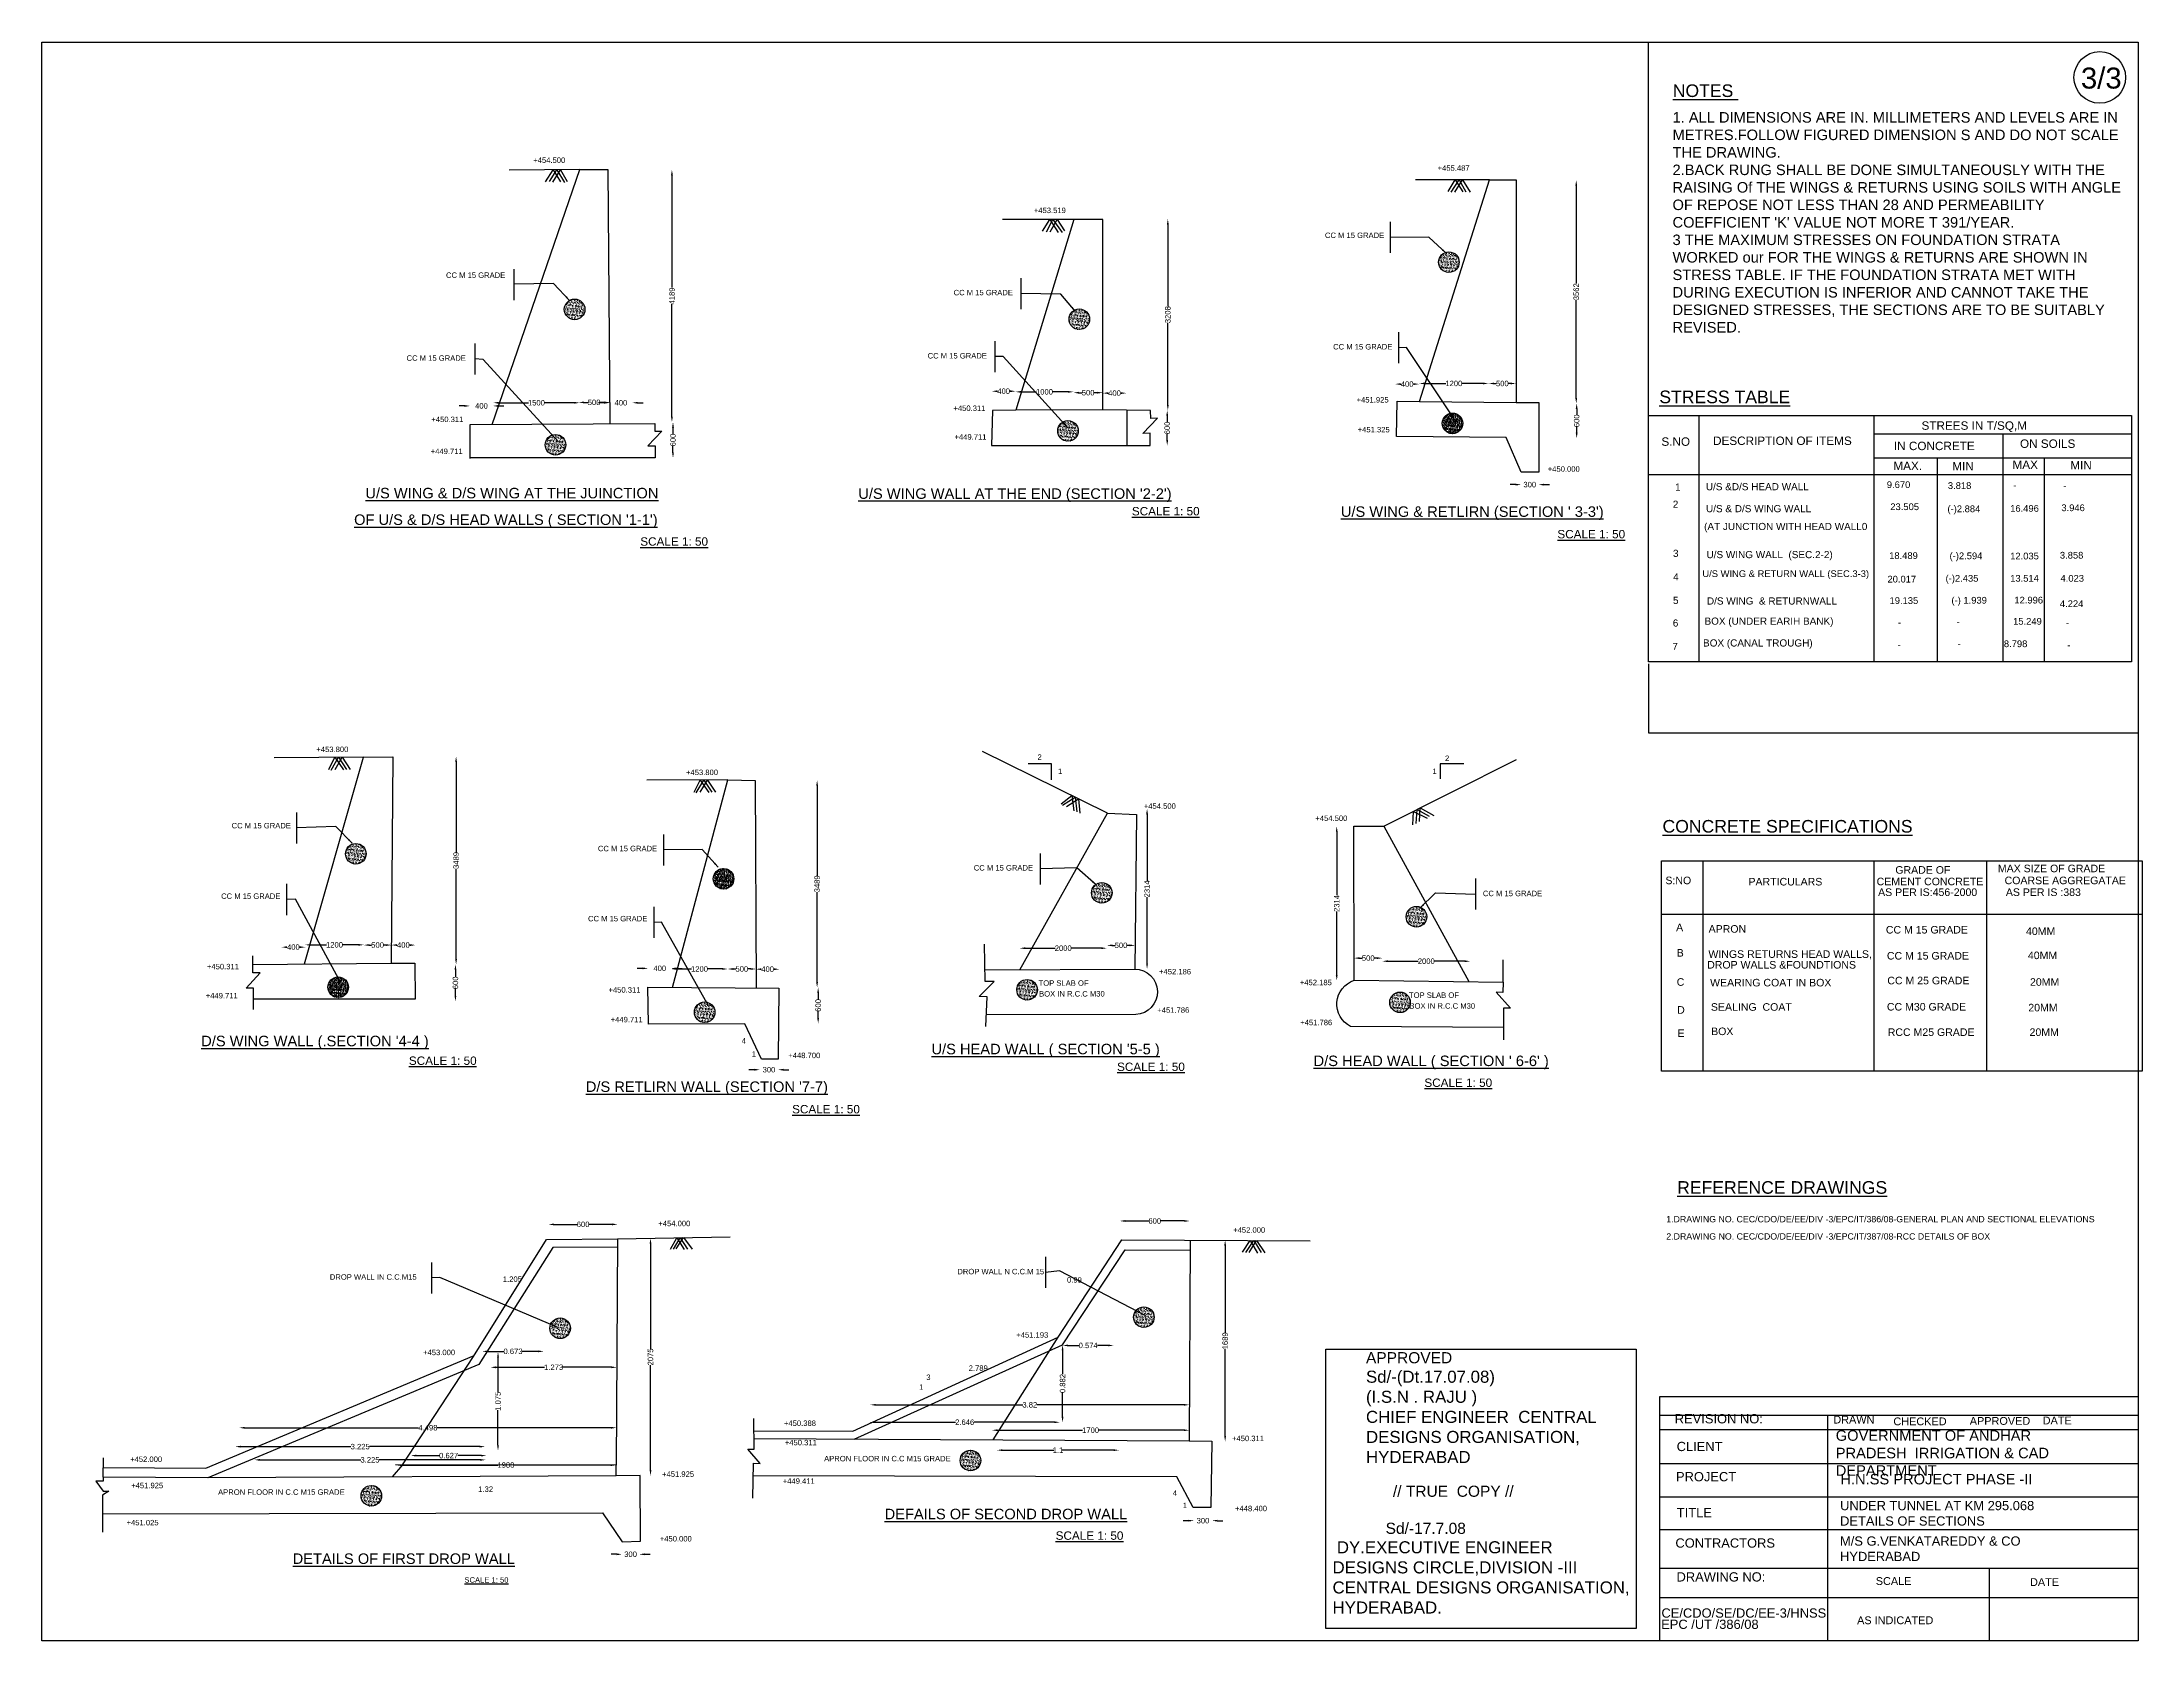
# Model space of a CAD drawing. Header units: millimetres. Extents: x 5124 to 2523482, y 2311 to 44401310.
# Drawn here: x 2518477 to 2523482, y 44397501 to 44401310 of the extents above.
import ezdxf

# ---------------------------------------------------------------- set-up
doc = ezdxf.new("R2010")
doc.units = ezdxf.units.MM
doc.header["$MEASUREMENT"] = 0
for name, color, linetype in [('DIMENSION', 7, 'Continuous'), ('DRAWING', 2, 'Continuous'), ('TEXT', 7, 'Continuous')]:
    doc.layers.add(name, color=color, linetype=linetype)
doc.styles.get("Standard").update_dxf_attribs({"font": 'arial.ttf', "height": 13})
doc.dimstyles.get("Standard").update_dxf_attribs({"dimtxt": 13, "dimasz": 13, "dimexe": 0.18, "dimexo": 0.0625, "dimgap": 0.09, "dimtad": 0, "dimdec": 0, "dimzin": 0, "dimdsep": 46, "dimtxsty": 'Standard', "dimcen": 0.09, "dimse1": 1, "dimse2": 1, "dimclrd": 1, "dimadec": 0, "dimazin": 0, "dimtfac": 1, "dimtdec": 0, "dimtofl": 0, "dimtmove": 0, "dimatfit": 3, "dimfxl": 1, "dimtolj": 1, "dimtzin": 0, "dimarcsym": 0})

# ---------------------------------------------------------------- blocks, each defined once
blk = doc.blocks.new('*D53')
at = {"layer": 'Defpoints', "color": 0, "transparency": 16777216}
for p in [(2519467.5, 44399608), (2519464, 44399113), (2519466.5, 44399113)]:
    blk.add_point(p, dxfattribs=at)
at = {"layer": 'DIMENSION', "color": 1, "lineweight": -2, "transparency": 16777216}
for p, q in [((2519464, 44399595), (2519464, 44399380)), ((2519464, 44399126), (2519464, 44399341))]:
    blk.add_line(p, q, dxfattribs=at)
at = {"layer": 'DIMENSION', "color": 1, "transparency": 16777216}
for points in [[(2519461.8, 44399595), (2519466.2, 44399595), (2519464, 44399608)], [(2519461.8, 44399126), (2519466.2, 44399126), (2519464, 44399113)]]:
    blk.add_solid(points, dxfattribs=at)
at = {"layer": 'DIMENSION', "color": 0, "transparency": 16777216, "insert": (2519464, 44399360.5), "char_height": 13, "attachment_point": 5, "rotation": 90}
blk.add_mtext('\\A1;3489', dxfattribs=at)
blk = doc.blocks.new('*D54')
at = {"layer": 'Defpoints', "color": 0, "transparency": 16777216}
for p in [(2519464, 44399113), (2519462.5, 44399025), (2519467.5, 44399025)]:
    blk.add_point(p, dxfattribs=at)
at = {"layer": 'DIMENSION', "color": 1, "lineweight": -2, "transparency": 16777216}
for p, q in [((2519462.5, 44399100), (2519462.5, 44399083.5)), ((2519462.5, 44399038), (2519462.5, 44399054.5))]:
    blk.add_line(p, q, dxfattribs=at)
at = {"layer": 'DIMENSION', "color": 1, "transparency": 16777216}
for points in [[(2519460.3, 44399100), (2519464.7, 44399100), (2519462.5, 44399113)], [(2519460.3, 44399038), (2519464.7, 44399038), (2519462.5, 44399025)]]:
    blk.add_solid(points, dxfattribs=at)
at = {"layer": 'DIMENSION', "color": 0, "transparency": 16777216, "insert": (2519462.5, 44399069), "char_height": 13, "attachment_point": 5, "rotation": 90}
blk.add_mtext('\\A1;600', dxfattribs=at)
blk = doc.blocks.new('*D55')
at = {"layer": 'Defpoints', "color": 0, "transparency": 16777216}
for p in [(2519048, 44399155), (2519048, 44399154), (2519104.5, 44399157)]:
    blk.add_point(p, dxfattribs=at)
at = {"layer": 'DIMENSION', "color": 1, "lineweight": -2, "transparency": 16777216}
for p, q in [((2519061, 44399154), (2519061.6, 44399154)), ((2519091.5, 44399154), (2519090.9, 44399154))]:
    blk.add_line(p, q, dxfattribs=at)
at = {"layer": 'DIMENSION', "color": 1, "transparency": 16777216}
for points in [[(2519061, 44399156.2), (2519061, 44399151.8), (2519048, 44399154)], [(2519091.5, 44399156.2), (2519091.5, 44399151.8), (2519104.5, 44399154)]]:
    blk.add_solid(points, dxfattribs=at)
at = {"layer": 'DIMENSION', "color": 0, "transparency": 16777216, "insert": (2519076.2, 44399154), "char_height": 13, "attachment_point": 5}
blk.add_mtext('\\A1;400', dxfattribs=at)
blk = doc.blocks.new('*D56')
at = {"layer": 'Defpoints', "color": 0, "transparency": 16777216}
for p in [(2519104.5, 44399154), (2519244, 44399159.5), (2519244, 44399158)]:
    blk.add_point(p, dxfattribs=at)
at = {"layer": 'DIMENSION', "color": 1, "lineweight": -2, "transparency": 16777216}
for p, q in [((2519117.5, 44399159.5), (2519155.4, 44399159.5)), ((2519231, 44399159.5), (2519193.1, 44399159.5))]:
    blk.add_line(p, q, dxfattribs=at)
at = {"layer": 'DIMENSION', "color": 1, "transparency": 16777216}
for points in [[(2519117.5, 44399161.7), (2519117.5, 44399157.3), (2519104.5, 44399159.5)], [(2519231, 44399161.7), (2519231, 44399157.3), (2519244, 44399159.5)]]:
    blk.add_solid(points, dxfattribs=at)
at = {"layer": 'DIMENSION', "color": 0, "transparency": 16777216, "insert": (2519174.2, 44399159.5), "char_height": 13, "attachment_point": 5}
blk.add_mtext('\\A1;1200', dxfattribs=at)
blk = doc.blocks.new('*D57')
at = {"layer": 'Defpoints', "color": 0, "transparency": 16777216}
for p in [(2519244, 44399159.5), (2519309.8, 44399159), (2519309.8, 44399159)]:
    blk.add_point(p, dxfattribs=at)
at = {"layer": 'DIMENSION', "color": 1, "lineweight": -2, "transparency": 16777216}
for p, q in [((2519257, 44399159), (2519262.5, 44399159)), ((2519296.8, 44399159), (2519291.3, 44399159))]:
    blk.add_line(p, q, dxfattribs=at)
at = {"layer": 'DIMENSION', "color": 1, "transparency": 16777216}
for points in [[(2519257, 44399161.2), (2519257, 44399156.9), (2519244, 44399159)], [(2519296.8, 44399161.2), (2519296.8, 44399156.9), (2519309.8, 44399159)]]:
    blk.add_solid(points, dxfattribs=at)
at = {"layer": 'DIMENSION', "color": 0, "transparency": 16777216, "insert": (2519276.9, 44399159), "char_height": 13, "attachment_point": 5}
blk.add_mtext('\\A1;500', dxfattribs=at)
blk = doc.blocks.new('*D58')
at = {"layer": 'Defpoints', "color": 0, "transparency": 16777216}
for p in [(2519309.8, 44399159), (2519367, 44399159), (2519367, 44399156.5)]:
    blk.add_point(p, dxfattribs=at)
at = {"layer": 'DIMENSION', "color": 1, "lineweight": -2, "transparency": 16777216}
for p, q in [((2519322.8, 44399159), (2519323.7, 44399159)), ((2519354, 44399159), (2519353.1, 44399159))]:
    blk.add_line(p, q, dxfattribs=at)
at = {"layer": 'DIMENSION', "color": 1, "transparency": 16777216}
for points in [[(2519322.8, 44399161.2), (2519322.8, 44399156.8), (2519309.8, 44399159)], [(2519354, 44399161.2), (2519354, 44399156.8), (2519367, 44399159)]]:
    blk.add_solid(points, dxfattribs=at)
at = {"layer": 'DIMENSION', "color": 0, "transparency": 16777216, "insert": (2519338.4, 44399159), "char_height": 13, "attachment_point": 5}
blk.add_mtext('\\A1;400', dxfattribs=at)
blk = doc.blocks.new('*D59')
at = {"layer": 'Defpoints', "color": 0, "transparency": 16777216}
for p in [(2519922, 44399103.5), (2519922, 44399100.5), (2519977, 44399102)]:
    blk.add_point(p, dxfattribs=at)
at = {"layer": 'DIMENSION', "color": 1, "lineweight": -2, "transparency": 16777216}
for p, q in [((2519909, 44399103.5), (2519896, 44399103.5)), ((2519990, 44399103.5), (2520003, 44399103.5))]:
    blk.add_line(p, q, dxfattribs=at)
at = {"layer": 'DIMENSION', "color": 1, "transparency": 16777216}
for points in [[(2519909, 44399105.7), (2519909, 44399101.3), (2519922, 44399103.5)], [(2519990, 44399105.7), (2519990, 44399101.3), (2519977, 44399103.5)]]:
    blk.add_solid(points, dxfattribs=at)
at = {"layer": 'DIMENSION', "color": 0, "transparency": 16777216, "insert": (2519949.5, 44399103.5), "char_height": 13, "attachment_point": 5}
blk.add_mtext('\\A1;400', dxfattribs=at)
blk = doc.blocks.new('*D60')
at = {"layer": 'Defpoints', "color": 0, "transparency": 16777216}
for p in [(2519977, 44399106), (2520111.5, 44399102.5), (2520111.5, 44399102)]:
    blk.add_point(p, dxfattribs=at)
at = {"layer": 'DIMENSION', "color": 1, "lineweight": -2, "transparency": 16777216}
for p, q in [((2519990, 44399102), (2520025.4, 44399102)), ((2520098.5, 44399102), (2520063.1, 44399102))]:
    blk.add_line(p, q, dxfattribs=at)
at = {"layer": 'DIMENSION', "color": 1, "transparency": 16777216}
for points in [[(2519990, 44399104.2), (2519990, 44399099.8), (2519977, 44399102)], [(2520098.5, 44399104.2), (2520098.5, 44399099.8), (2520111.5, 44399102)]]:
    blk.add_solid(points, dxfattribs=at)
at = {"layer": 'DIMENSION', "color": 0, "transparency": 16777216, "insert": (2520044.2, 44399102), "char_height": 13, "attachment_point": 5}
blk.add_mtext('\\A1;1200', dxfattribs=at)
blk = doc.blocks.new('*D61')
at = {"layer": 'Defpoints', "color": 0, "transparency": 16777216}
for p in [(2520111.5, 44399102), (2520178.8, 44399102.3), (2520178.8, 44399102)]:
    blk.add_point(p, dxfattribs=at)
at = {"layer": 'DIMENSION', "color": 1, "lineweight": -2, "transparency": 16777216}
for p, q in [((2520124.5, 44399102), (2520130.7, 44399102)), ((2520165.8, 44399102), (2520159.6, 44399102))]:
    blk.add_line(p, q, dxfattribs=at)
at = {"layer": 'DIMENSION', "color": 1, "transparency": 16777216}
for points in [[(2520124.5, 44399104.2), (2520124.5, 44399099.8), (2520111.5, 44399102)], [(2520165.8, 44399104.2), (2520165.8, 44399099.8), (2520178.8, 44399102)]]:
    blk.add_solid(points, dxfattribs=at)
at = {"layer": 'DIMENSION', "color": 0, "transparency": 16777216, "insert": (2520145.1, 44399102), "char_height": 13, "attachment_point": 5}
blk.add_mtext('\\A1;500', dxfattribs=at)
blk = doc.blocks.new('*D62')
at = {"layer": 'Defpoints', "color": 0, "transparency": 16777216}
for p in [(2520178.8, 44399102), (2520234.5, 44399101.5), (2520234.5, 44399101)]:
    blk.add_point(p, dxfattribs=at)
at = {"layer": 'DIMENSION', "color": 1, "lineweight": -2, "transparency": 16777216}
for p, q in [((2520191.8, 44399101.5), (2520192, 44399101.5)), ((2520221.5, 44399101.5), (2520221.3, 44399101.5))]:
    blk.add_line(p, q, dxfattribs=at)
at = {"layer": 'DIMENSION', "color": 1, "transparency": 16777216}
for points in [[(2520191.8, 44399103.7), (2520191.8, 44399099.3), (2520178.8, 44399101.5)], [(2520221.5, 44399103.7), (2520221.5, 44399099.3), (2520234.5, 44399101.5)]]:
    blk.add_solid(points, dxfattribs=at)
at = {"layer": 'DIMENSION', "color": 0, "transparency": 16777216, "insert": (2520206.6, 44399101.5), "char_height": 13, "attachment_point": 5}
blk.add_mtext('\\A1;400', dxfattribs=at)
blk = doc.blocks.new('*D63')
at = {"layer": 'Defpoints', "color": 0, "transparency": 16777216}
for p in [(2520188, 44398860.5), (2520231.5, 44398862), (2520231.5, 44398860)]:
    blk.add_point(p, dxfattribs=at)
at = {"layer": 'DIMENSION', "color": 1, "lineweight": -2, "transparency": 16777216}
for p, q in [((2520175, 44398862), (2520162, 44398862)), ((2520244.5, 44398862), (2520257.5, 44398862))]:
    blk.add_line(p, q, dxfattribs=at)
at = {"layer": 'DIMENSION', "color": 1, "transparency": 16777216}
for points in [[(2520175, 44398864.2), (2520175, 44398859.8), (2520188, 44398862)], [(2520244.5, 44398864.2), (2520244.5, 44398859.8), (2520231.5, 44398862)]]:
    blk.add_solid(points, dxfattribs=at)
at = {"layer": 'DIMENSION', "color": 0, "transparency": 16777216, "insert": (2520209.8, 44398862), "char_height": 13, "attachment_point": 5}
blk.add_mtext('\\A1;300', dxfattribs=at)
blk = doc.blocks.new('*D64')
at = {"layer": 'Defpoints', "color": 0, "transparency": 16777216}
for p in [(2520327, 44399058), (2520332, 44399058), (2520332, 44398972.5)]:
    blk.add_point(p, dxfattribs=at)
at = {"layer": 'DIMENSION', "color": 1, "lineweight": -2, "transparency": 16777216}
for p, q in [((2520327, 44399045), (2520327, 44399029.7)), ((2520327, 44398985.5), (2520327, 44399000.8))]:
    blk.add_line(p, q, dxfattribs=at)
at = {"layer": 'DIMENSION', "color": 1, "transparency": 16777216}
for points in [[(2520324.8, 44399045), (2520329.2, 44399045), (2520327, 44399058)], [(2520324.8, 44398985.5), (2520329.2, 44398985.5), (2520327, 44398972.5)]]:
    blk.add_solid(points, dxfattribs=at)
at = {"layer": 'DIMENSION', "color": 0, "transparency": 16777216, "insert": (2520327, 44399015.2), "char_height": 13, "attachment_point": 5, "rotation": 90}
blk.add_mtext('\\A1;600', dxfattribs=at)
blk = doc.blocks.new('*D65')
at = {"layer": 'Defpoints', "color": 0, "transparency": 16777216}
for p in [(2520324.5, 44399551.5), (2520334, 44399551.5), (2520327, 44399058)]:
    blk.add_point(p, dxfattribs=at)
at = {"layer": 'DIMENSION', "color": 1, "lineweight": -2, "transparency": 16777216}
for p, q in [((2520324.5, 44399538.5), (2520324.5, 44399324.3)), ((2520324.5, 44399071), (2520324.5, 44399285.2))]:
    blk.add_line(p, q, dxfattribs=at)
at = {"layer": 'DIMENSION', "color": 1, "transparency": 16777216}
for points in [[(2520322.3, 44399538.5), (2520326.7, 44399538.5), (2520324.5, 44399551.5)], [(2520322.3, 44399071), (2520326.7, 44399071), (2520324.5, 44399058)]]:
    blk.add_solid(points, dxfattribs=at)
at = {"layer": 'DIMENSION', "color": 0, "transparency": 16777216, "insert": (2520324.5, 44399304.8), "char_height": 13, "attachment_point": 5, "rotation": 90}
blk.add_mtext('\\A1;3489', dxfattribs=at)
blk = doc.blocks.new('*D66')
at = {"layer": 'Defpoints', "color": 0, "transparency": 16777216}
for p in [(2520807.5, 44399148), (2521015, 44399151.5), (2521015, 44399144.5)]:
    blk.add_point(p, dxfattribs=at)
at = {"layer": 'DIMENSION', "color": 1, "lineweight": -2, "transparency": 16777216}
for p, q in [((2520820.5, 44399151.5), (2520891.7, 44399151.5)), ((2521002, 44399151.5), (2520930.8, 44399151.5))]:
    blk.add_line(p, q, dxfattribs=at)
at = {"layer": 'DIMENSION', "color": 1, "transparency": 16777216}
for points in [[(2520820.5, 44399153.7), (2520820.5, 44399149.3), (2520807.5, 44399151.5)], [(2521002, 44399153.7), (2521002, 44399149.3), (2521015, 44399151.5)]]:
    blk.add_solid(points, dxfattribs=at)
at = {"layer": 'DIMENSION', "color": 0, "transparency": 16777216, "insert": (2520911.2, 44399151.5), "char_height": 13, "attachment_point": 5}
blk.add_mtext('\\A1;2000', dxfattribs=at)
blk = doc.blocks.new('*D67')
at = {"layer": 'Defpoints', "color": 0, "transparency": 16777216}
for p in [(2521015, 44399151.5), (2521082.7, 44399158.3), (2521082.7, 44399158.3)]:
    blk.add_point(p, dxfattribs=at)
at = {"layer": 'DIMENSION', "color": 1, "lineweight": -2, "transparency": 16777216}
for p, q in [((2521028, 44399158.3), (2521034.4, 44399158.3)), ((2521069.7, 44399158.3), (2521063.3, 44399158.3))]:
    blk.add_line(p, q, dxfattribs=at)
at = {"layer": 'DIMENSION', "color": 1, "transparency": 16777216}
for points in [[(2521028, 44399160.5), (2521028, 44399156.2), (2521015, 44399158.3)], [(2521069.7, 44399160.5), (2521069.7, 44399156.2), (2521082.7, 44399158.3)]]:
    blk.add_solid(points, dxfattribs=at)
at = {"layer": 'DIMENSION', "color": 0, "transparency": 16777216, "insert": (2521048.9, 44399158.3), "char_height": 13, "attachment_point": 5}
blk.add_mtext('\\A1;500', dxfattribs=at)
blk = doc.blocks.new('*D68')
at = {"layer": 'Defpoints', "color": 0, "transparency": 16777216}
for p in [(2521103.3, 44399483.6), (2521111, 44399483.6), (2521115, 44399102)]:
    blk.add_point(p, dxfattribs=at)
at = {"layer": 'DIMENSION', "color": 1, "lineweight": -2, "transparency": 16777216}
for p, q in [((2521111, 44399470.6), (2521111, 44399312.4)), ((2521111, 44399115), (2521111, 44399273.2))]:
    blk.add_line(p, q, dxfattribs=at)
at = {"layer": 'DIMENSION', "color": 1, "transparency": 16777216}
for points in [[(2521108.8, 44399470.6), (2521113.2, 44399470.6), (2521111, 44399483.6)], [(2521108.8, 44399115), (2521113.2, 44399115), (2521111, 44399102)]]:
    blk.add_solid(points, dxfattribs=at)
at = {"layer": 'DIMENSION', "color": 0, "transparency": 16777216, "insert": (2521111, 44399292.8), "char_height": 13, "attachment_point": 5, "rotation": 90}
blk.add_mtext('\\A1;2314', dxfattribs=at)
blk = doc.blocks.new('*D69')
at = {"layer": 'Defpoints', "color": 0, "transparency": 16777216}
for p in [(2521604.4, 44399127.9), (2521604.4, 44399127.9), (2521672, 44399118)]:
    blk.add_point(p, dxfattribs=at)
at = {"layer": 'DIMENSION', "color": 1, "lineweight": -2, "transparency": 16777216}
for p, q in [((2521617.4, 44399127.9), (2521623.8, 44399127.9)), ((2521659, 44399127.9), (2521652.6, 44399127.9))]:
    blk.add_line(p, q, dxfattribs=at)
at = {"layer": 'DIMENSION', "color": 1, "transparency": 16777216}
for points in [[(2521617.4, 44399130.1), (2521617.4, 44399125.8), (2521604.4, 44399127.9)], [(2521659, 44399130.1), (2521659, 44399125.8), (2521672, 44399127.9)]]:
    blk.add_solid(points, dxfattribs=at)
at = {"layer": 'DIMENSION', "color": 0, "transparency": 16777216, "insert": (2521638.2, 44399127.9), "char_height": 13, "attachment_point": 5}
blk.add_mtext('\\A1;500', dxfattribs=at)
blk = doc.blocks.new('*D70')
at = {"layer": 'Defpoints', "color": 0, "transparency": 16777216}
for p in [(2521672, 44399117.9), (2521881, 44399120.5), (2521881, 44399119.5)]:
    blk.add_point(p, dxfattribs=at)
at = {"layer": 'DIMENSION', "color": 1, "lineweight": -2, "transparency": 16777216}
for p, q in [((2521685, 44399120.5), (2521756.9, 44399120.5)), ((2521868, 44399120.5), (2521796.1, 44399120.5))]:
    blk.add_line(p, q, dxfattribs=at)
at = {"layer": 'DIMENSION', "color": 1, "transparency": 16777216}
for points in [[(2521685, 44399122.7), (2521685, 44399118.3), (2521672, 44399120.5)], [(2521868, 44399122.7), (2521868, 44399118.3), (2521881, 44399120.5)]]:
    blk.add_solid(points, dxfattribs=at)
at = {"layer": 'DIMENSION', "color": 0, "transparency": 16777216, "insert": (2521776.5, 44399120.5), "char_height": 13, "attachment_point": 5}
blk.add_mtext('\\A1;2000', dxfattribs=at)
blk = doc.blocks.new('*D71')
at = {"layer": 'Defpoints', "color": 0, "transparency": 16777216}
for p in [(2521555, 44399442), (2521555.5, 44399074.5), (2521563.1, 44399074.5)]:
    blk.add_point(p, dxfattribs=at)
at = {"layer": 'DIMENSION', "color": 1, "lineweight": -2, "transparency": 16777216}
for p, q in [((2521563.1, 44399429), (2521563.1, 44399277.8)), ((2521563.1, 44399087.5), (2521563.1, 44399238.7))]:
    blk.add_line(p, q, dxfattribs=at)
at = {"layer": 'DIMENSION', "color": 1, "transparency": 16777216}
for points in [[(2521560.9, 44399429), (2521565.2, 44399429), (2521563.1, 44399442)], [(2521560.9, 44399087.5), (2521565.2, 44399087.5), (2521563.1, 44399074.5)]]:
    blk.add_solid(points, dxfattribs=at)
at = {"layer": 'DIMENSION', "color": 0, "transparency": 16777216, "insert": (2521563.1, 44399258.2), "char_height": 13, "attachment_point": 5, "rotation": 90}
blk.add_mtext('\\A1;2314', dxfattribs=at)
blk = doc.blocks.new('*D72')
at = {"layer": 'Defpoints', "color": 0, "transparency": 16777216}
for p in [(2519497, 44400446), (2519552, 44400445), (2519552, 44400443.5)]:
    blk.add_point(p, dxfattribs=at)
at = {"layer": 'DIMENSION', "color": 1, "lineweight": -2, "transparency": 16777216}
for p, q in [((2519484, 44400443.5), (2519471, 44400443.5)), ((2519565, 44400443.5), (2519578, 44400443.5))]:
    blk.add_line(p, q, dxfattribs=at)
at = {"layer": 'DIMENSION', "color": 1, "transparency": 16777216}
for points in [[(2519484, 44400445.7), (2519484, 44400441.3), (2519497, 44400443.5)], [(2519565, 44400445.7), (2519565, 44400441.3), (2519552, 44400443.5)]]:
    blk.add_solid(points, dxfattribs=at)
at = {"layer": 'DIMENSION', "color": 0, "transparency": 16777216, "insert": (2519524.5, 44400443.5), "char_height": 13, "attachment_point": 5}
blk.add_mtext('\\A1;400', dxfattribs=at)
blk = doc.blocks.new('*D73')
at = {"layer": 'Defpoints', "color": 0, "transparency": 16777216}
for p in [(2519552.5, 44400451), (2519758.5, 44400451), (2519758.5, 44400451)]:
    blk.add_point(p, dxfattribs=at)
at = {"layer": 'DIMENSION', "color": 1, "lineweight": -2, "transparency": 16777216}
for p, q in [((2519565.5, 44400451), (2519636.6, 44400451)), ((2519745.5, 44400451), (2519674.4, 44400451))]:
    blk.add_line(p, q, dxfattribs=at)
at = {"layer": 'DIMENSION', "color": 1, "transparency": 16777216}
for points in [[(2519565.5, 44400453.2), (2519565.5, 44400448.8), (2519552.5, 44400451)], [(2519745.5, 44400453.2), (2519745.5, 44400448.8), (2519758.5, 44400451)]]:
    blk.add_solid(points, dxfattribs=at)
at = {"layer": 'DIMENSION', "color": 0, "transparency": 16777216, "insert": (2519655.5, 44400451), "char_height": 13, "attachment_point": 5}
blk.add_mtext('\\A1;1500', dxfattribs=at)
blk = doc.blocks.new('*D74')
at = {"layer": 'Defpoints', "color": 0, "transparency": 16777216}
for p in [(2519756.1, 44400451.4), (2519829.8, 44400451.9), (2519829.8, 44400451.9)]:
    blk.add_point(p, dxfattribs=at)
at = {"layer": 'DIMENSION', "color": 1, "lineweight": -2, "transparency": 16777216}
for p, q in [((2519769.1, 44400451.9), (2519778.5, 44400451.9)), ((2519816.8, 44400451.9), (2519807.3, 44400451.9))]:
    blk.add_line(p, q, dxfattribs=at)
at = {"layer": 'DIMENSION', "color": 1, "transparency": 16777216}
for points in [[(2519769.1, 44400454.1), (2519769.1, 44400449.7), (2519756.1, 44400451.9)], [(2519816.8, 44400454.1), (2519816.8, 44400449.7), (2519829.8, 44400451.9)]]:
    blk.add_solid(points, dxfattribs=at)
at = {"layer": 'DIMENSION', "color": 0, "transparency": 16777216, "insert": (2519792.9, 44400451.9), "char_height": 13, "attachment_point": 5}
blk.add_mtext('\\A1;500', dxfattribs=at)
blk = doc.blocks.new('*D75')
at = {"layer": 'Defpoints', "color": 0, "transparency": 16777216}
for p in [(2519829.8, 44400451.9), (2519884, 44400451), (2519884, 44400450)]:
    blk.add_point(p, dxfattribs=at)
at = {"layer": 'DIMENSION', "color": 1, "lineweight": -2, "transparency": 16777216}
for p, q in [((2519816.8, 44400451), (2519803.8, 44400451)), ((2519897, 44400451), (2519910, 44400451))]:
    blk.add_line(p, q, dxfattribs=at)
at = {"layer": 'DIMENSION', "color": 1, "transparency": 16777216}
for points in [[(2519816.8, 44400453.2), (2519816.8, 44400448.8), (2519829.8, 44400451)], [(2519897, 44400453.2), (2519897, 44400448.8), (2519884, 44400451)]]:
    blk.add_solid(points, dxfattribs=at)
at = {"layer": 'DIMENSION', "color": 0, "transparency": 16777216, "insert": (2519856.9, 44400451), "char_height": 13, "attachment_point": 5}
blk.add_mtext('\\A1;400', dxfattribs=at)
blk = doc.blocks.new('*D76')
at = {"layer": 'Defpoints', "color": 0, "transparency": 16777216}
for p in [(2519980, 44401006), (2519978.5, 44400405), (2519984.5, 44400405)]:
    blk.add_point(p, dxfattribs=at)
at = {"layer": 'DIMENSION', "color": 1, "lineweight": -2, "transparency": 16777216}
for p, q in [((2519978.5, 44400993), (2519978.5, 44400725.3)), ((2519978.5, 44400418), (2519978.5, 44400685.7))]:
    blk.add_line(p, q, dxfattribs=at)
at = {"layer": 'DIMENSION', "color": 1, "transparency": 16777216}
for points in [[(2519976.3, 44400993), (2519980.7, 44400993), (2519978.5, 44401006)], [(2519976.3, 44400418), (2519980.7, 44400418), (2519978.5, 44400405)]]:
    blk.add_solid(points, dxfattribs=at)
at = {"layer": 'DIMENSION', "color": 0, "transparency": 16777216, "insert": (2519978.5, 44400705.5), "char_height": 13, "attachment_point": 5, "rotation": 90}
blk.add_mtext('\\A1;4189', dxfattribs=at)
blk = doc.blocks.new('*D77')
at = {"layer": 'Defpoints', "color": 0, "transparency": 16777216}
for p in [(2519978.5, 44400405), (2519981, 44400319.5), (2519981.5, 44400319.5)]:
    blk.add_point(p, dxfattribs=at)
at = {"layer": 'DIMENSION', "color": 1, "lineweight": -2, "transparency": 16777216}
for p, q in [((2519981, 44400392), (2519981, 44400376.7)), ((2519981, 44400332.5), (2519981, 44400347.8))]:
    blk.add_line(p, q, dxfattribs=at)
at = {"layer": 'DIMENSION', "color": 1, "transparency": 16777216}
for points in [[(2519978.8, 44400392), (2519983.2, 44400392), (2519981, 44400405)], [(2519978.8, 44400332.5), (2519983.2, 44400332.5), (2519981, 44400319.5)]]:
    blk.add_solid(points, dxfattribs=at)
at = {"layer": 'DIMENSION', "color": 0, "transparency": 16777216, "insert": (2519981, 44400362.2), "char_height": 13, "attachment_point": 5, "rotation": 90}
blk.add_mtext('\\A1;600', dxfattribs=at)
blk = doc.blocks.new('*D78')
at = {"layer": 'Defpoints', "color": 0, "transparency": 16777216}
for p in [(2520741, 44400475), (2520797.5, 44400478.5), (2520797.5, 44400478.5)]:
    blk.add_point(p, dxfattribs=at)
at = {"layer": 'DIMENSION', "color": 1, "lineweight": -2, "transparency": 16777216}
for p, q in [((2520754, 44400478.5), (2520754.6, 44400478.5)), ((2520784.5, 44400478.5), (2520783.9, 44400478.5))]:
    blk.add_line(p, q, dxfattribs=at)
at = {"layer": 'DIMENSION', "color": 1, "transparency": 16777216}
for points in [[(2520754, 44400480.7), (2520754, 44400476.3), (2520741, 44400478.5)], [(2520784.5, 44400480.7), (2520784.5, 44400476.3), (2520797.5, 44400478.5)]]:
    blk.add_solid(points, dxfattribs=at)
at = {"layer": 'DIMENSION', "color": 0, "transparency": 16777216, "insert": (2520769.2, 44400478.5), "char_height": 13, "attachment_point": 5}
blk.add_mtext('\\A1;400', dxfattribs=at)
blk = doc.blocks.new('*D79')
at = {"layer": 'Defpoints', "color": 0, "transparency": 16777216}
for p in [(2520797.5, 44400478.5), (2520935.5, 44400477), (2520935.5, 44400477)]:
    blk.add_point(p, dxfattribs=at)
at = {"layer": 'DIMENSION', "color": 1, "lineweight": -2, "transparency": 16777216}
for p, q in [((2520810.5, 44400477), (2520847.6, 44400477)), ((2520922.5, 44400477), (2520885.4, 44400477))]:
    blk.add_line(p, q, dxfattribs=at)
at = {"layer": 'DIMENSION', "color": 1, "transparency": 16777216}
for points in [[(2520810.5, 44400479.2), (2520810.5, 44400474.8), (2520797.5, 44400477)], [(2520922.5, 44400479.2), (2520922.5, 44400474.8), (2520935.5, 44400477)]]:
    blk.add_solid(points, dxfattribs=at)
at = {"layer": 'DIMENSION', "color": 0, "transparency": 16777216, "insert": (2520866.5, 44400477), "char_height": 13, "attachment_point": 5}
blk.add_mtext('\\A1;1000', dxfattribs=at)
blk = doc.blocks.new('*D80')
at = {"layer": 'Defpoints', "color": 0, "transparency": 16777216}
for p in [(2520935.5, 44400477), (2521005.5, 44400477.5), (2521005.5, 44400475)]:
    blk.add_point(p, dxfattribs=at)
at = {"layer": 'DIMENSION', "color": 1, "lineweight": -2, "transparency": 16777216}
for p, q in [((2520948.5, 44400475), (2520956.1, 44400475)), ((2520992.5, 44400475), (2520984.9, 44400475))]:
    blk.add_line(p, q, dxfattribs=at)
at = {"layer": 'DIMENSION', "color": 1, "transparency": 16777216}
for points in [[(2520948.5, 44400477.2), (2520948.5, 44400472.8), (2520935.5, 44400475)], [(2520992.5, 44400477.2), (2520992.5, 44400472.8), (2521005.5, 44400475)]]:
    blk.add_solid(points, dxfattribs=at)
at = {"layer": 'DIMENSION', "color": 0, "transparency": 16777216, "insert": (2520970.5, 44400475), "char_height": 13, "attachment_point": 5}
blk.add_mtext('\\A1;500', dxfattribs=at)
blk = doc.blocks.new('*D81')
at = {"layer": 'Defpoints', "color": 0, "transparency": 16777216}
for p in [(2521005.5, 44400475), (2521061.5, 44400474), (2521061.5, 44400474)]:
    blk.add_point(p, dxfattribs=at)
at = {"layer": 'DIMENSION', "color": 1, "lineweight": -2, "transparency": 16777216}
for p, q in [((2521018.5, 44400474), (2521018.8, 44400474)), ((2521048.5, 44400474), (2521048.2, 44400474))]:
    blk.add_line(p, q, dxfattribs=at)
at = {"layer": 'DIMENSION', "color": 1, "transparency": 16777216}
for points in [[(2521018.5, 44400476.2), (2521018.5, 44400471.8), (2521005.5, 44400474)], [(2521048.5, 44400476.2), (2521048.5, 44400471.8), (2521061.5, 44400474)]]:
    blk.add_solid(points, dxfattribs=at)
at = {"layer": 'DIMENSION', "color": 0, "transparency": 16777216, "insert": (2521033.5, 44400474), "char_height": 13, "attachment_point": 5}
blk.add_mtext('\\A1;400', dxfattribs=at)
blk = doc.blocks.new('*D82')
at = {"layer": 'Defpoints', "color": 0, "transparency": 16777216}
for p in [(2521159, 44400433), (2521160.5, 44400433), (2521161.5, 44400349)]:
    blk.add_point(p, dxfattribs=at)
at = {"layer": 'DIMENSION', "color": 1, "lineweight": -2, "transparency": 16777216}
for p, q in [((2521159, 44400420), (2521159, 44400405.5)), ((2521159, 44400362), (2521159, 44400376.5))]:
    blk.add_line(p, q, dxfattribs=at)
at = {"layer": 'DIMENSION', "color": 1, "transparency": 16777216}
for points in [[(2521156.8, 44400420), (2521161.2, 44400420), (2521159, 44400433)], [(2521156.8, 44400362), (2521161.2, 44400362), (2521159, 44400349)]]:
    blk.add_solid(points, dxfattribs=at)
at = {"layer": 'DIMENSION', "color": 0, "transparency": 16777216, "insert": (2521159, 44400391), "char_height": 13, "attachment_point": 5, "rotation": 90}
blk.add_mtext('\\A1;600', dxfattribs=at)
blk = doc.blocks.new('*D83')
at = {"layer": 'Defpoints', "color": 0, "transparency": 16777216}
for p in [(2521160.5, 44400888.5), (2521162.5, 44400888.5), (2521159, 44400433)]:
    blk.add_point(p, dxfattribs=at)
at = {"layer": 'DIMENSION', "color": 1, "lineweight": -2, "transparency": 16777216}
for p, q in [((2521160.5, 44400875.5), (2521160.5, 44400680.3)), ((2521160.5, 44400446), (2521160.5, 44400641.2))]:
    blk.add_line(p, q, dxfattribs=at)
at = {"layer": 'DIMENSION', "color": 1, "transparency": 16777216}
for points in [[(2521158.3, 44400875.5), (2521162.7, 44400875.5), (2521160.5, 44400888.5)], [(2521158.3, 44400446), (2521162.7, 44400446), (2521160.5, 44400433)]]:
    blk.add_solid(points, dxfattribs=at)
at = {"layer": 'DIMENSION', "color": 0, "transparency": 16777216, "insert": (2521160.5, 44400660.8), "char_height": 13, "attachment_point": 5, "rotation": 90}
blk.add_mtext('\\A1;3208', dxfattribs=at)
blk = doc.blocks.new('*D84')
at = {"layer": 'Defpoints', "color": 0, "transparency": 16777216}
for p in [(2522145, 44400981.5), (2522134, 44400449.5), (2522145, 44400449.5)]:
    blk.add_point(p, dxfattribs=at)
at = {"layer": 'DIMENSION', "color": 1, "lineweight": -2, "transparency": 16777216}
for p, q in [((2522134, 44400968.5), (2522134, 44400734.9)), ((2522134, 44400462.5), (2522134, 44400696.1))]:
    blk.add_line(p, q, dxfattribs=at)
at = {"layer": 'DIMENSION', "color": 1, "transparency": 16777216}
for points in [[(2522131.8, 44400968.5), (2522136.2, 44400968.5), (2522134, 44400981.5)], [(2522131.8, 44400462.5), (2522136.2, 44400462.5), (2522134, 44400449.5)]]:
    blk.add_solid(points, dxfattribs=at)
at = {"layer": 'DIMENSION', "color": 0, "transparency": 16777216, "insert": (2522134, 44400715.5), "char_height": 13, "attachment_point": 5, "rotation": 90}
blk.add_mtext('\\A1;3562', dxfattribs=at)
blk = doc.blocks.new('*D85')
at = {"layer": 'Defpoints', "color": 0, "transparency": 16777216}
for p in [(2522134, 44400449.5), (2522135, 44400366.5), (2522137, 44400366.5)]:
    blk.add_point(p, dxfattribs=at)
at = {"layer": 'DIMENSION', "color": 1, "lineweight": -2, "transparency": 16777216}
for p, q in [((2522135, 44400436.5), (2522135, 44400422.5)), ((2522135, 44400379.5), (2522135, 44400393.5))]:
    blk.add_line(p, q, dxfattribs=at)
at = {"layer": 'DIMENSION', "color": 1, "transparency": 16777216}
for points in [[(2522132.8, 44400436.5), (2522137.2, 44400436.5), (2522135, 44400449.5)], [(2522132.8, 44400379.5), (2522137.2, 44400379.5), (2522135, 44400366.5)]]:
    blk.add_solid(points, dxfattribs=at)
at = {"layer": 'DIMENSION', "color": 0, "transparency": 16777216, "insert": (2522135, 44400408), "char_height": 13, "attachment_point": 5, "rotation": 90}
blk.add_mtext('\\A1;600', dxfattribs=at)
blk = doc.blocks.new('*D86')
at = {"layer": 'Defpoints', "color": 0, "transparency": 16777216}
for p in [(2522002.5, 44400257), (2522044, 44400256.5), (2522044, 44400256)]:
    blk.add_point(p, dxfattribs=at)
at = {"layer": 'DIMENSION', "color": 1, "lineweight": -2, "transparency": 16777216}
for p, q in [((2521989.5, 44400256), (2521976.5, 44400256)), ((2522057, 44400256), (2522070, 44400256))]:
    blk.add_line(p, q, dxfattribs=at)
at = {"layer": 'DIMENSION', "color": 1, "transparency": 16777216}
for points in [[(2521989.5, 44400258.2), (2521989.5, 44400253.8), (2522002.5, 44400256)], [(2522057, 44400258.2), (2522057, 44400253.8), (2522044, 44400256)]]:
    blk.add_solid(points, dxfattribs=at)
at = {"layer": 'DIMENSION', "color": 0, "transparency": 16777216, "insert": (2522023.2, 44400256), "char_height": 13, "attachment_point": 5}
blk.add_mtext('\\A1;300', dxfattribs=at)
blk = doc.blocks.new('*D87')
at = {"layer": 'Defpoints', "color": 0, "transparency": 16777216}
for p in [(2521702.5, 44400496), (2521759.5, 44400495.5), (2521759.5, 44400495.5)]:
    blk.add_point(p, dxfattribs=at)
at = {"layer": 'DIMENSION', "color": 1, "lineweight": -2, "transparency": 16777216}
for p, q in [((2521715.5, 44400495.5), (2521716.3, 44400495.5)), ((2521746.5, 44400495.5), (2521745.7, 44400495.5))]:
    blk.add_line(p, q, dxfattribs=at)
at = {"layer": 'DIMENSION', "color": 1, "transparency": 16777216}
for points in [[(2521715.5, 44400497.7), (2521715.5, 44400493.3), (2521702.5, 44400495.5)], [(2521746.5, 44400497.7), (2521746.5, 44400493.3), (2521759.5, 44400495.5)]]:
    blk.add_solid(points, dxfattribs=at)
at = {"layer": 'DIMENSION', "color": 0, "transparency": 16777216, "insert": (2521731, 44400495.5), "char_height": 13, "attachment_point": 5}
blk.add_mtext('\\A1;400', dxfattribs=at)
blk = doc.blocks.new('*D88')
at = {"layer": 'Defpoints', "color": 0, "transparency": 16777216}
for p in [(2521759.5, 44400495.5), (2521925, 44400497), (2521925, 44400494)]:
    blk.add_point(p, dxfattribs=at)
at = {"layer": 'DIMENSION', "color": 1, "lineweight": -2, "transparency": 16777216}
for p, q in [((2521772.5, 44400497), (2521823.4, 44400497)), ((2521912, 44400497), (2521861.1, 44400497))]:
    blk.add_line(p, q, dxfattribs=at)
at = {"layer": 'DIMENSION', "color": 1, "transparency": 16777216}
for points in [[(2521772.5, 44400499.2), (2521772.5, 44400494.8), (2521759.5, 44400497)], [(2521912, 44400499.2), (2521912, 44400494.8), (2521925, 44400497)]]:
    blk.add_solid(points, dxfattribs=at)
at = {"layer": 'DIMENSION', "color": 0, "transparency": 16777216, "insert": (2521842.2, 44400497), "char_height": 13, "attachment_point": 5}
blk.add_mtext('\\A1;1200', dxfattribs=at)
blk = doc.blocks.new('*D89')
at = {"layer": 'Defpoints', "color": 0, "transparency": 16777216}
for p in [(2521925, 44400497), (2521990.5, 44400496.9), (2521990.5, 44400496.9)]:
    blk.add_point(p, dxfattribs=at)
at = {"layer": 'DIMENSION', "color": 1, "lineweight": -2, "transparency": 16777216}
for p, q in [((2521938, 44400496.9), (2521943.3, 44400496.9)), ((2521977.5, 44400496.9), (2521972.2, 44400496.9))]:
    blk.add_line(p, q, dxfattribs=at)
at = {"layer": 'DIMENSION', "color": 1, "transparency": 16777216}
for points in [[(2521938, 44400499.1), (2521938, 44400494.8), (2521925, 44400496.9)], [(2521977.5, 44400499.1), (2521977.5, 44400494.8), (2521990.5, 44400496.9)]]:
    blk.add_solid(points, dxfattribs=at)
at = {"layer": 'DIMENSION', "color": 0, "transparency": 16777216, "insert": (2521957.8, 44400496.9), "char_height": 13, "attachment_point": 5}
blk.add_mtext('\\A1;500', dxfattribs=at)
blk = doc.blocks.new('*D90')
at = {"layer": 'Defpoints', "color": 0, "transparency": 16777216}
for p in [(2521046.1, 44398491.1), (2521212.6, 44398501.6), (2521212.6, 44398489.1)]:
    blk.add_point(p, dxfattribs=at)
at = {"layer": 'DIMENSION', "color": 1, "lineweight": -2, "transparency": 16777216}
for p, q in [((2521059.1, 44398501.6), (2521114.9, 44398501.6)), ((2521199.6, 44398501.6), (2521143.8, 44398501.6))]:
    blk.add_line(p, q, dxfattribs=at)
at = {"layer": 'DIMENSION', "color": 1, "transparency": 16777216}
for points in [[(2521059.1, 44398503.8), (2521059.1, 44398499.5), (2521046.1, 44398501.6)], [(2521199.6, 44398503.8), (2521199.6, 44398499.5), (2521212.6, 44398501.6)]]:
    blk.add_solid(points, dxfattribs=at)
at = {"layer": 'DIMENSION', "color": 0, "transparency": 16777216, "insert": (2521129.3, 44398501.6), "char_height": 13, "attachment_point": 5}
blk.add_mtext('\\A1;600', dxfattribs=at)
blk = doc.blocks.new('*D91')
at = {"layer": 'Defpoints', "color": 0, "transparency": 16777216}
for p in [(2521297.1, 44398455.5), (2521292.6, 44397976.6), (2521297.1, 44397976.6)]:
    blk.add_point(p, dxfattribs=at)
at = {"layer": 'DIMENSION', "color": 1, "lineweight": -2, "transparency": 16777216}
for p, q in [((2521297.1, 44398442.5), (2521297.1, 44398235)), ((2521297.1, 44397989.6), (2521297.1, 44398197.2))]:
    blk.add_line(p, q, dxfattribs=at)
at = {"layer": 'DIMENSION', "color": 1, "transparency": 16777216}
for points in [[(2521294.9, 44398442.5), (2521299.3, 44398442.5), (2521297.1, 44398455.5)], [(2521294.9, 44397989.6), (2521299.3, 44397989.6), (2521297.1, 44397976.6)]]:
    blk.add_solid(points, dxfattribs=at)
at = {"layer": 'DIMENSION', "color": 0, "transparency": 16777216, "insert": (2521297.1, 44398216.1), "char_height": 13, "attachment_point": 5, "rotation": 90}
blk.add_mtext('\\A1;1689', dxfattribs=at)
blk = doc.blocks.new('*D92')
at = {"layer": 'Defpoints', "color": 0, "transparency": 16777216}
for p in [(2521223.1, 44397788.1), (2521265.6, 44397789.1), (2521265.6, 44397787.6)]:
    blk.add_point(p, dxfattribs=at)
at = {"layer": 'DIMENSION', "color": 1, "lineweight": -2, "transparency": 16777216}
for p, q in [((2521210.1, 44397787.6), (2521197.1, 44397787.6)), ((2521278.6, 44397787.6), (2521291.6, 44397787.6))]:
    blk.add_line(p, q, dxfattribs=at)
at = {"layer": 'DIMENSION', "color": 1, "transparency": 16777216}
for points in [[(2521210.1, 44397789.8), (2521210.1, 44397785.5), (2521223.1, 44397787.6)], [(2521278.6, 44397789.8), (2521278.6, 44397785.5), (2521265.6, 44397787.6)]]:
    blk.add_solid(points, dxfattribs=at)
at = {"layer": 'DIMENSION', "color": 0, "transparency": 16777216, "insert": (2521244.3, 44397787.6), "char_height": 13, "attachment_point": 5}
blk.add_mtext('\\A1;300', dxfattribs=at)
blk = doc.blocks.new('*D93')
at = {"layer": 'Defpoints', "color": 0, "transparency": 16777216}
for p in [(2520753.1, 44397950.1), (2521044.1, 44397955.6), (2521044.1, 44397949.1)]:
    blk.add_point(p, dxfattribs=at)
at = {"layer": 'DIMENSION', "color": 1, "lineweight": -2, "transparency": 16777216}
for p, q in [((2520766.1, 44397955.6), (2520888.5, 44397955.6)), ((2521031.1, 44397955.6), (2520908.6, 44397955.6))]:
    blk.add_line(p, q, dxfattribs=at)
at = {"layer": 'DIMENSION', "color": 1, "transparency": 16777216}
for points in [[(2520766.1, 44397957.8), (2520766.1, 44397953.5), (2520753.1, 44397955.6)], [(2521031.1, 44397957.8), (2521031.1, 44397953.5), (2521044.1, 44397955.6)]]:
    blk.add_solid(points, dxfattribs=at)
at = {"layer": 'DIMENSION', "color": 0, "transparency": 16777216, "insert": (2520898.6, 44397955.6), "char_height": 13, "attachment_point": 5}
blk.add_mtext('\\A1;1.1', dxfattribs=at)
blk = doc.blocks.new('*D94')
at = {"layer": 'Defpoints', "color": 0, "transparency": 16777216}
for p in [(2520449.6, 44397998.6), (2520903.1, 44398026.1), (2520903.1, 44398022.1)]:
    blk.add_point(p, dxfattribs=at)
at = {"layer": 'DIMENSION', "color": 1, "lineweight": -2, "transparency": 16777216}
for p, q in [((2520462.6, 44398022.1), (2520654.2, 44398022.1)), ((2520890.1, 44398022.1), (2520698.5, 44398022.1))]:
    blk.add_line(p, q, dxfattribs=at)
at = {"layer": 'DIMENSION', "color": 1, "transparency": 16777216}
for points in [[(2520462.6, 44398024.3), (2520462.6, 44398020), (2520449.6, 44398022.1)], [(2520890.1, 44398024.3), (2520890.1, 44398020), (2520903.1, 44398022.1)]]:
    blk.add_solid(points, dxfattribs=at)
at = {"layer": 'DIMENSION', "color": 0, "transparency": 16777216, "insert": (2520676.3, 44398022.1), "char_height": 13, "attachment_point": 5}
blk.add_mtext('\\A1;2.646', dxfattribs=at)
blk = doc.blocks.new('*D95')
at = {"layer": 'Defpoints', "color": 0, "transparency": 16777216}
for p in [(2520451.1, 44398055.1), (2521212, 44398068.2), (2521212, 44398063.6)]:
    blk.add_point(p, dxfattribs=at)
at = {"layer": 'DIMENSION', "color": 1, "lineweight": -2, "transparency": 16777216}
for p, q in [((2520464.1, 44398063.6), (2520814.6, 44398063.6)), ((2521199, 44398063.6), (2520848.4, 44398063.6))]:
    blk.add_line(p, q, dxfattribs=at)
at = {"layer": 'DIMENSION', "color": 1, "transparency": 16777216}
for points in [[(2520464.1, 44398065.8), (2520464.1, 44398061.5), (2520451.1, 44398063.6)], [(2521199, 44398065.8), (2521199, 44398061.5), (2521212, 44398063.6)]]:
    blk.add_solid(points, dxfattribs=at)
at = {"layer": 'DIMENSION', "color": 0, "transparency": 16777216, "insert": (2520831.5, 44398063.6), "char_height": 13, "attachment_point": 5}
blk.add_mtext('\\A1;3.82', dxfattribs=at)
blk = doc.blocks.new('*D96')
at = {"layer": 'Defpoints', "color": 0, "transparency": 16777216}
for p in [(2520909.6, 44398206.6), (2520909.6, 44398206.6), (2520903.1, 44398022.1)]:
    blk.add_point(p, dxfattribs=at)
at = {"layer": 'DIMENSION', "color": 1, "lineweight": -2, "transparency": 16777216}
for p, q in [((2520909.6, 44398193.6), (2520909.6, 44398136.4)), ((2520909.6, 44398035.1), (2520909.6, 44398092.4))]:
    blk.add_line(p, q, dxfattribs=at)
at = {"layer": 'DIMENSION', "color": 1, "transparency": 16777216}
for points in [[(2520907.4, 44398193.6), (2520911.8, 44398193.6), (2520909.6, 44398206.6)], [(2520907.4, 44398035.1), (2520911.8, 44398035.1), (2520909.6, 44398022.1)]]:
    blk.add_solid(points, dxfattribs=at)
at = {"layer": 'DIMENSION', "color": 0, "transparency": 16777216, "insert": (2520909.6, 44398114.4), "char_height": 13, "attachment_point": 5, "rotation": 90}
blk.add_mtext('\\A1;0.882', dxfattribs=at)
blk = doc.blocks.new('*D97')
at = {"layer": 'Defpoints', "color": 0, "transparency": 16777216}
for p in [(2520741.1, 44398002.1), (2521211.7, 44398011), (2521211.7, 44398003.1)]:
    blk.add_point(p, dxfattribs=at)
at = {"layer": 'DIMENSION', "color": 1, "lineweight": -2, "transparency": 16777216}
for p, q in [((2520754.1, 44398003.1), (2520957.5, 44398003.1)), ((2521198.7, 44398003.1), (2520995.3, 44398003.1))]:
    blk.add_line(p, q, dxfattribs=at)
at = {"layer": 'DIMENSION', "color": 1, "transparency": 16777216}
for points in [[(2520754.1, 44398005.3), (2520754.1, 44398001), (2520741.1, 44398003.1)], [(2521198.7, 44398005.3), (2521198.7, 44398001), (2521211.7, 44398003.1)]]:
    blk.add_solid(points, dxfattribs=at)
at = {"layer": 'DIMENSION', "color": 0, "transparency": 16777216, "insert": (2520976.4, 44398003.1), "char_height": 13, "attachment_point": 5}
blk.add_mtext('\\A1;1700', dxfattribs=at)
blk = doc.blocks.new('*D98')
at = {"layer": 'Defpoints', "color": 0, "transparency": 16777216}
for p in [(2520909.6, 44398206.6), (2521031.6, 44398205.1), (2521031.6, 44398201.6)]:
    blk.add_point(p, dxfattribs=at)
at = {"layer": 'DIMENSION', "color": 1, "lineweight": -2, "transparency": 16777216}
for p, q in [((2520922.6, 44398205.1), (2520948.6, 44398205.1)), ((2521018.6, 44398205.1), (2520992.6, 44398205.1))]:
    blk.add_line(p, q, dxfattribs=at)
at = {"layer": 'DIMENSION', "color": 1, "transparency": 16777216}
for points in [[(2520922.6, 44398207.3), (2520922.6, 44398203), (2520909.6, 44398205.1)], [(2521018.6, 44398207.3), (2521018.6, 44398203), (2521031.6, 44398205.1)]]:
    blk.add_solid(points, dxfattribs=at)
at = {"layer": 'DIMENSION', "color": 0, "transparency": 16777216, "insert": (2520970.6, 44398205.1), "char_height": 13, "attachment_point": 5}
blk.add_mtext('\\A1;0.574', dxfattribs=at)
blk = doc.blocks.new('*D99')
at = {"layer": 'Defpoints', "color": 0, "transparency": 16777216}
for p in [(2519859.4, 44397709), (2519900.4, 44397707.5), (2519900.4, 44397707.5)]:
    blk.add_point(p, dxfattribs=at)
at = {"layer": 'DIMENSION', "color": 1, "lineweight": -2, "transparency": 16777216}
for p, q in [((2519846.4, 44397707.5), (2519833.4, 44397707.5)), ((2519913.4, 44397707.5), (2519926.4, 44397707.5))]:
    blk.add_line(p, q, dxfattribs=at)
at = {"layer": 'DIMENSION', "color": 1, "transparency": 16777216}
for points in [[(2519846.4, 44397709.7), (2519846.4, 44397705.3), (2519859.4, 44397707.5)], [(2519913.4, 44397709.7), (2519913.4, 44397705.3), (2519900.4, 44397707.5)]]:
    blk.add_solid(points, dxfattribs=at)
at = {"layer": 'DIMENSION', "color": 0, "transparency": 16777216, "insert": (2519879.9, 44397707.5), "char_height": 13, "attachment_point": 5}
blk.add_mtext('\\A1;300', dxfattribs=at)
blk = doc.blocks.new('*D100')
at = {"layer": 'Defpoints', "color": 0, "transparency": 16777216}
for p in [(2519927.4, 44398460.5), (2519929, 44398460.5), (2519925.4, 44397895)]:
    blk.add_point(p, dxfattribs=at)
at = {"layer": 'DIMENSION', "color": 1, "lineweight": -2, "transparency": 16777216}
for p, q in [((2519927.4, 44398447.5), (2519927.4, 44398197.4)), ((2519927.4, 44397908), (2519927.4, 44398158.1))]:
    blk.add_line(p, q, dxfattribs=at)
at = {"layer": 'DIMENSION', "color": 1, "transparency": 16777216}
for points in [[(2519925.3, 44398447.5), (2519929.6, 44398447.5), (2519927.4, 44398460.5)], [(2519925.3, 44397908), (2519929.6, 44397908), (2519927.4, 44397895)]]:
    blk.add_solid(points, dxfattribs=at)
at = {"layer": 'DIMENSION', "color": 0, "transparency": 16777216, "insert": (2519927.4, 44398177.7), "char_height": 13, "attachment_point": 5, "rotation": 90}
blk.add_mtext('\\A1;2075', dxfattribs=at)
blk = doc.blocks.new('*D101')
at = {"layer": 'Defpoints', "color": 0, "transparency": 16777216}
for p in [(2519319.9, 44397920.5), (2519845.8, 44397920), (2519845.8, 44397920)]:
    blk.add_point(p, dxfattribs=at)
at = {"layer": 'DIMENSION', "color": 1, "lineweight": -2, "transparency": 16777216}
for p, q in [((2519332.9, 44397920), (2519564, 44397920)), ((2519832.8, 44397920), (2519601.7, 44397920))]:
    blk.add_line(p, q, dxfattribs=at)
at = {"layer": 'DIMENSION', "color": 1, "transparency": 16777216}
for points in [[(2519332.9, 44397922.2), (2519332.9, 44397917.8), (2519319.9, 44397920)], [(2519832.8, 44397922.2), (2519832.8, 44397917.8), (2519845.8, 44397920)]]:
    blk.add_solid(points, dxfattribs=at)
at = {"layer": 'DIMENSION', "color": 0, "transparency": 16777216, "insert": (2519582.8, 44397920), "char_height": 13, "attachment_point": 5}
blk.add_mtext('\\A1;1900', dxfattribs=at)
blk = doc.blocks.new('*D102')
at = {"layer": 'Defpoints', "color": 0, "transparency": 16777216}
for p in [(2519533.4, 44397964), (2519533.4, 44397962), (2518937.5, 44397916.9)]:
    blk.add_point(p, dxfattribs=at)
at = {"layer": 'DIMENSION', "color": 1, "lineweight": -2, "transparency": 16777216}
for p, q in [((2518950.5, 44397964), (2519213.4, 44397964)), ((2519520.4, 44397964), (2519257.5, 44397964))]:
    blk.add_line(p, q, dxfattribs=at)
at = {"layer": 'DIMENSION', "color": 1, "transparency": 16777216}
for points in [[(2518950.5, 44397966.2), (2518950.5, 44397961.8), (2518937.5, 44397964)], [(2519520.4, 44397966.2), (2519520.4, 44397961.8), (2519533.4, 44397964)]]:
    blk.add_solid(points, dxfattribs=at)
at = {"layer": 'DIMENSION', "color": 0, "transparency": 16777216, "insert": (2519235.4, 44397964), "char_height": 13, "attachment_point": 5}
blk.add_mtext('\\A1;3.225', dxfattribs=at)
blk = doc.blocks.new('*D103')
at = {"layer": 'Defpoints', "color": 0, "transparency": 16777216}
for p in [(2519356, 44397951.1), (2519356, 44397942.6), (2519536.4, 44397945.5)]:
    blk.add_point(p, dxfattribs=at)
at = {"layer": 'DIMENSION', "color": 1, "lineweight": -2, "transparency": 16777216}
for p, q in [((2519369, 44397942.6), (2519424.2, 44397942.6)), ((2519523.4, 44397942.6), (2519468.3, 44397942.6))]:
    blk.add_line(p, q, dxfattribs=at)
at = {"layer": 'DIMENSION', "color": 1, "transparency": 16777216}
for points in [[(2519369, 44397944.8), (2519369, 44397940.5), (2519356, 44397942.6)], [(2519523.4, 44397944.8), (2519523.4, 44397940.5), (2519536.4, 44397942.6)]]:
    blk.add_solid(points, dxfattribs=at)
at = {"layer": 'DIMENSION', "color": 0, "transparency": 16777216, "insert": (2519446.2, 44397942.6), "char_height": 13, "attachment_point": 5}
blk.add_mtext('\\A1;0.627', dxfattribs=at)
blk = doc.blocks.new('*D104')
at = {"layer": 'Defpoints', "color": 0, "transparency": 16777216}
for p in [(2518983.3, 44397936.1), (2519534.4, 44397954.5), (2518983.3, 44397932.5)]:
    blk.add_point(p, dxfattribs=at)
at = {"layer": 'DIMENSION', "color": 1, "lineweight": -2, "transparency": 16777216}
for p, q in [((2518996.3, 44397932.5), (2519236.8, 44397932.5)), ((2519521.4, 44397932.5), (2519280.9, 44397932.5))]:
    blk.add_line(p, q, dxfattribs=at)
at = {"layer": 'DIMENSION', "color": 1, "transparency": 16777216}
for points in [[(2518996.3, 44397934.7), (2518996.3, 44397930.3), (2518983.3, 44397932.5)], [(2519521.4, 44397934.7), (2519521.4, 44397930.3), (2519534.4, 44397932.5)]]:
    blk.add_solid(points, dxfattribs=at)
at = {"layer": 'DIMENSION', "color": 0, "transparency": 16777216, "insert": (2519258.8, 44397932.5), "char_height": 13, "attachment_point": 5}
blk.add_mtext('\\A1;3.225', dxfattribs=at)
blk = doc.blocks.new('*D105')
at = {"layer": 'Defpoints', "color": 0, "transparency": 16777216}
for p in [(2518947.4, 44397985), (2519846.3, 44398009), (2519846.3, 44398009)]:
    blk.add_point(p, dxfattribs=at)
at = {"layer": 'DIMENSION', "color": 1, "lineweight": -2, "transparency": 16777216}
for p, q in [((2518960.4, 44398009), (2519374.6, 44398009)), ((2519833.3, 44398009), (2519419.2, 44398009))]:
    blk.add_line(p, q, dxfattribs=at)
at = {"layer": 'DIMENSION', "color": 1, "transparency": 16777216}
for points in [[(2518960.4, 44398011.2), (2518960.4, 44398006.8), (2518947.4, 44398009)], [(2519833.3, 44398011.2), (2519833.3, 44398006.8), (2519846.3, 44398009)]]:
    blk.add_solid(points, dxfattribs=at)
at = {"layer": 'DIMENSION', "color": 0, "transparency": 16777216, "insert": (2519396.9, 44398009), "char_height": 13, "attachment_point": 5}
blk.add_mtext('\\A1;4.498', dxfattribs=at)
blk = doc.blocks.new('*D106')
at = {"layer": 'Defpoints', "color": 0, "transparency": 16777216}
for p in [(2519847, 44398153), (2519847, 44398136), (2519545.9, 44398123)]:
    blk.add_point(p, dxfattribs=at)
at = {"layer": 'DIMENSION', "color": 1, "lineweight": -2, "transparency": 16777216}
for p, q in [((2519558.9, 44398153), (2519675.1, 44398153)), ((2519834, 44398153), (2519717.9, 44398153))]:
    blk.add_line(p, q, dxfattribs=at)
at = {"layer": 'DIMENSION', "color": 1, "transparency": 16777216}
for points in [[(2519558.9, 44398155.2), (2519558.9, 44398150.8), (2519545.9, 44398153)], [(2519834, 44398155.2), (2519834, 44398150.8), (2519847, 44398153)]]:
    blk.add_solid(points, dxfattribs=at)
at = {"layer": 'DIMENSION', "color": 0, "transparency": 16777216, "insert": (2519696.5, 44398153), "char_height": 13, "attachment_point": 5}
blk.add_mtext('\\A1;1.273', dxfattribs=at)
blk = doc.blocks.new('*D107')
at = {"layer": 'Defpoints', "color": 0, "transparency": 16777216}
for p in [(2519526.4, 44398191), (2519526.4, 44398172.6), (2519672.9, 44398178)]:
    blk.add_point(p, dxfattribs=at)
at = {"layer": 'DIMENSION', "color": 1, "lineweight": -2, "transparency": 16777216}
for p, q in [((2519539.4, 44398191), (2519577.6, 44398191)), ((2519659.9, 44398191), (2519621.7, 44398191))]:
    blk.add_line(p, q, dxfattribs=at)
at = {"layer": 'DIMENSION', "color": 1, "transparency": 16777216}
for points in [[(2519539.4, 44398193.2), (2519539.4, 44398188.8), (2519526.4, 44398191)], [(2519659.9, 44398193.2), (2519659.9, 44398188.8), (2519672.9, 44398191)]]:
    blk.add_solid(points, dxfattribs=at)
at = {"layer": 'DIMENSION', "color": 0, "transparency": 16777216, "insert": (2519599.7, 44398191), "char_height": 13, "attachment_point": 5}
blk.add_mtext('\\A1;0.673', dxfattribs=at)
blk = doc.blocks.new('*D108')
at = {"layer": 'Defpoints', "color": 0, "transparency": 16777216}
for p in [(2519532.9, 44398189.9), (2519534.4, 44397954.5), (2519563.9, 44397954.5)]:
    blk.add_point(p, dxfattribs=at)
at = {"layer": 'DIMENSION', "color": 1, "lineweight": -2, "transparency": 16777216}
for p, q in [((2519563.9, 44398176.9), (2519563.9, 44398093.7)), ((2519563.9, 44397967.5), (2519563.9, 44398050.7))]:
    blk.add_line(p, q, dxfattribs=at)
at = {"layer": 'DIMENSION', "color": 1, "transparency": 16777216}
for points in [[(2519561.8, 44398176.9), (2519566.1, 44398176.9), (2519563.9, 44398189.9)], [(2519561.8, 44397967.5), (2519566.1, 44397967.5), (2519563.9, 44397954.5)]]:
    blk.add_solid(points, dxfattribs=at)
at = {"layer": 'DIMENSION', "color": 0, "transparency": 16777216, "insert": (2519563.9, 44398072.2), "char_height": 13, "attachment_point": 5, "rotation": 90}
blk.add_mtext('\\A1;1.075', dxfattribs=at)
blk = doc.blocks.new('*D109')
at = {"layer": 'Defpoints', "color": 0, "transparency": 16777216}
for p in [(2519684.4, 44398497), (2519848.9, 44398494), (2519848.9, 44398493.5)]:
    blk.add_point(p, dxfattribs=at)
at = {"layer": 'DIMENSION', "color": 1, "lineweight": -2, "transparency": 16777216}
for p, q in [((2519697.4, 44398493.5), (2519752.2, 44398493.5)), ((2519835.9, 44398493.5), (2519781.1, 44398493.5))]:
    blk.add_line(p, q, dxfattribs=at)
at = {"layer": 'DIMENSION', "color": 1, "transparency": 16777216}
for points in [[(2519697.4, 44398495.7), (2519697.4, 44398491.3), (2519684.4, 44398493.5)], [(2519835.9, 44398495.7), (2519835.9, 44398491.3), (2519848.9, 44398493.5)]]:
    blk.add_solid(points, dxfattribs=at)
at = {"layer": 'DIMENSION', "color": 0, "transparency": 16777216, "insert": (2519766.7, 44398493.5), "char_height": 13, "attachment_point": 5}
blk.add_mtext('\\A1;600', dxfattribs=at)

msp = doc.modelspace()

# ---------------------------------------------------------------- hatches: boundary and pattern name
at = {"layer": 'DIMENSION'}
h = msp.add_hatch(dxfattribs=at)
h.set_pattern_fill('AR-CONC', color=0, style=0)
h.set_pattern_definition([(50, (2084, 112.5), (7.172601826, -0.6275213498), [0.75, -8.25]), (355, (2084, 112.5), (-1.3875133361, 7.521921337), [0.6, -6.6]), (100.4514, (2084.598, 112.448), (5.7850938171, 6.8943954206), [0.6374019, -7.01142112]), (46.1842, (2084, 114.5), (10.6724104863, -1.6551901433), [1.125, -12.375]), (96.6356, (2084.889, 114.362), (9.3466270555, 9.741178709), [0.95610288, -10.51713]), (351.1842, (2084, 114.5), (9.3466194513, 9.7411860093), [0.9, -9.9]), (21, (2085, 114), (5.9690705212, -4.02618890665), [0.75, -8.25]), (326, (2085, 114), (2.4331533192, 7.2515004505), [0.6, -6.6]), (71.4514, (2085.4974, 113.6645), (8.4022262858, 3.2253049671), [0.6374019, -7.01142112]), (37.5, (2084, 112.5), (0.12159855317, 3.32893853831), [0, -6.52, 0, -6.7, 0, -6.625]), (7.5, (2084, 112.5), (2.63069537442, 3.94411711882), [0, -3.82, 0, -6.37, 0, -2.525]), (327.5, (2081.77, 112.5), (5.33822436172, -0.22554871734), [0, -2.5, 0, -7.8, 0, -10.35]), (317.5, (2080.77, 112.5), (5.8318616934, 1.0010498233), [0, -3.25, 0, -5.18, 0, -7.35])])
h.paths.add_polyline_path([(2521855, 44400786, 1), (2521806, 44400786, 1)])
h = msp.add_hatch(dxfattribs=at)
h.set_pattern_fill('AR-CONC', color=0, style=0)
h.set_pattern_definition([(50, (0, 0), (7.172601826, -0.6275213498), [0.75, -8.25]), (355, (0, 0), (-1.3875133361, 7.521921337), [0.6, -6.6]), (100.4514, (0.598, -0.052), (5.7850938171, 6.8943954206), [0.6374019, -7.01142112]), (46.1842, (0, 2), (10.6724104863, -1.6551901433), [1.125, -12.375]), (96.6356, (0.889, 1.862), (9.3466270555, 9.741178709), [0.95610288, -10.51713]), (351.1842, (0, 2), (9.3466194513, 9.7411860093), [0.9, -9.9]), (21, (1, 1.5), (5.9690705212, -4.02618890665), [0.75, -8.25]), (326, (1, 1.5), (2.4331533192, 7.2515004505), [0.6, -6.6]), (71.4514, (1.4974, 1.1645), (8.4022262858, 3.2253049671), [0.6374019, -7.01142112]), (37.5, (0, 0), (0.12159855317, 3.32893853831), [0, -6.52, 0, -6.7, 0, -6.625]), (7.5, (0, 0), (2.63069537442, 3.94411711882), [0, -3.82, 0, -6.37, 0, -2.525]), (327.5, (-2.23, 0), (5.33822436172, -0.22554871734), [0, -2.5, 0, -7.8, 0, -10.35]), (317.5, (-3.23, 0), (5.8318616934, 1.0010498233), [0, -3.25, 0, -5.18, 0, -7.35])])
h.paths.add_polyline_path([(2519771, 44400673.5, 1), (2519722, 44400673.5, 1)])
h = msp.add_hatch(dxfattribs=at)
h.set_pattern_fill('AR-CONC', color=0, style=0)
h.set_pattern_definition([(50, (1203, -23.5), (7.172601826, -0.6275213498), [0.75, -8.25]), (355, (1203, -23.5), (-1.3875133361, 7.521921337), [0.6, -6.6]), (100.4514, (1203.598, -23.552), (5.7850938171, 6.8943954206), [0.6374019, -7.01142112]), (46.1842, (1203, -21.5), (10.6724104863, -1.6551901433), [1.125, -12.375]), (96.6356, (1203.889, -21.638), (9.3466270555, 9.741178709), [0.95610288, -10.51713]), (351.1842, (1203, -21.5), (9.3466194513, 9.7411860093), [0.9, -9.9]), (21, (1204, -22), (5.9690705212, -4.02618890665), [0.75, -8.25]), (326, (1204, -22), (2.4331533192, 7.2515004505), [0.6, -6.6]), (71.4514, (1204.4974, -22.3355), (8.4022262858, 3.2253049671), [0.6374019, -7.01142112]), (37.5, (1203, -23.5), (0.12159855317, 3.32893853831), [0, -6.52, 0, -6.7, 0, -6.625]), (7.5, (1203, -23.5), (2.63069537442, 3.94411711882), [0, -3.82, 0, -6.37, 0, -2.525]), (327.5, (1200.77, -23.5), (5.33822436172, -0.22554871734), [0, -2.5, 0, -7.8, 0, -10.35]), (317.5, (1199.77, -23.5), (5.8318616934, 1.0010498233), [0, -3.25, 0, -5.18, 0, -7.35])])
h.paths.add_polyline_path([(2520974, 44400650, 1), (2520925, 44400650, 1)])
h = msp.add_hatch(dxfattribs=at)
h.set_pattern_fill('AR-CONC', color=0, style=0)
h.set_pattern_definition([(50, (1176, -289.5), (7.172601826, -0.6275213498), [0.75, -8.25]), (355, (1176, -289.5), (-1.3875133361, 7.521921337), [0.6, -6.6]), (100.4514, (1176.598, -289.552), (5.7850938171, 6.8943954206), [0.6374019, -7.01142112]), (46.1842, (1176, -287.5), (10.6724104863, -1.6551901433), [1.125, -12.375]), (96.6356, (1176.889, -287.638), (9.3466270555, 9.741178709), [0.95610288, -10.51713]), (351.1842, (1176, -287.5), (9.3466194513, 9.7411860093), [0.9, -9.9]), (21, (1177, -288), (5.9690705212, -4.02618890665), [0.75, -8.25]), (326, (1177, -288), (2.4331533192, 7.2515004505), [0.6, -6.6]), (71.4514, (1177.4974, -288.3355), (8.4022262858, 3.2253049671), [0.6374019, -7.01142112]), (37.5, (1176, -289.5), (0.12159855317, 3.32893853831), [0, -6.52, 0, -6.7, 0, -6.625]), (7.5, (1176, -289.5), (2.63069537442, 3.94411711882), [0, -3.82, 0, -6.37, 0, -2.525]), (327.5, (1173.77, -289.5), (5.33822436172, -0.22554871734), [0, -2.5, 0, -7.8, 0, -10.35]), (317.5, (1172.77, -289.5), (5.8318616934, 1.0010498233), [0, -3.25, 0, -5.18, 0, -7.35])])
h.paths.add_polyline_path([(2520947, 44400384, 1), (2520898, 44400384, 1)])
h = msp.add_hatch(dxfattribs=at)
h.set_pattern_fill('AR-CONC', color=0, style=0)
h.set_pattern_definition([(50, (2092.5, -271.5), (7.172601826, -0.6275213498), [0.75, -8.25]), (355, (2092.5, -271.5), (-1.3875133361, 7.521921337), [0.6, -6.6]), (100.4514, (2093.098, -271.552), (5.7850938171, 6.8943954206), [0.6374019, -7.01142112]), (46.1842, (2092.5, -269.5), (10.6724104863, -1.6551901433), [1.125, -12.375]), (96.6356, (2093.389, -269.638), (9.3466270555, 9.741178709), [0.95610288, -10.51713]), (351.1842, (2092.5, -269.5), (9.3466194513, 9.7411860093), [0.9, -9.9]), (21, (2093.5, -270), (5.9690705212, -4.02618890665), [0.75, -8.25]), (326, (2093.5, -270), (2.4331533192, 7.2515004505), [0.6, -6.6]), (71.4514, (2093.9974, -270.3355), (8.4022262858, 3.2253049671), [0.6374019, -7.01142112]), (37.5, (2092.5, -271.5), (0.12159855317, 3.32893853831), [0, -6.52, 0, -6.7, 0, -6.625]), (7.5, (2092.5, -271.5), (2.63069537442, 3.94411711882), [0, -3.82, 0, -6.37, 0, -2.525]), (327.5, (2090.27, -271.5), (5.33822436172, -0.22554871734), [0, -2.5, 0, -7.8, 0, -10.35]), (317.5, (2089.27, -271.5), (5.8318616934, 1.0010498233), [0, -3.25, 0, -5.18, 0, -7.35])])
h.paths.add_polyline_path([(2521863.5, 44400402, 1), (2521814.5, 44400402, 1)])
h = msp.add_hatch(dxfattribs=at)
h.set_pattern_fill('AR-CONC', color=0, style=0)
h.set_pattern_definition([(50, (-45.5, -322.5), (7.172601826, -0.6275213498), [0.75, -8.25]), (355, (-45.5, -322.5), (-1.3875133361, 7.521921337), [0.6, -6.6]), (100.4514, (-44.902, -322.552), (5.7850938171, 6.8943954206), [0.6374019, -7.01142112]), (46.1842, (-45.5, -320.5), (10.6724104863, -1.6551901433), [1.125, -12.375]), (96.6356, (-44.611, -320.638), (9.3466270555, 9.741178709), [0.95610288, -10.51713]), (351.1842, (-45.5, -320.5), (9.3466194513, 9.7411860093), [0.9, -9.9]), (21, (-44.5, -321), (5.9690705212, -4.02618890665), [0.75, -8.25]), (326, (-44.5, -321), (2.4331533192, 7.2515004505), [0.6, -6.6]), (71.4514, (-44.0026, -321.3355), (8.4022262858, 3.2253049671), [0.6374019, -7.01142112]), (37.5, (-45.5, -322.5), (0.12159855317, 3.32893853831), [0, -6.52, 0, -6.7, 0, -6.625]), (7.5, (-45.5, -322.5), (2.63069537442, 3.94411711882), [0, -3.82, 0, -6.37, 0, -2.525]), (327.5, (-47.73, -322.5), (5.33822436172, -0.22554871734), [0, -2.5, 0, -7.8, 0, -10.35]), (317.5, (-48.73, -322.5), (5.8318616934, 1.0010498233), [0, -3.25, 0, -5.18, 0, -7.35])])
h.paths.add_polyline_path([(2519725.5, 44400351, 1), (2519676.5, 44400351, 1)])
h = msp.add_hatch(dxfattribs=at)
h.set_pattern_fill('AR-CONC', color=0, style=0)
h.set_pattern_definition([(50, (-521.5, -1297), (7.172601826, -0.6275213498), [0.75, -8.25]), (355, (-521.5, -1297), (-1.3875133361, 7.521921337), [0.6, -6.6]), (100.4514, (-520.902, -1297.052), (5.7850938171, 6.8943954206), [0.6374019, -7.01142112]), (46.1842, (-521.5, -1295), (10.6724104863, -1.6551901433), [1.125, -12.375]), (96.6356, (-520.611, -1295.138), (9.3466270555, 9.741178709), [0.95610288, -10.51713]), (351.1842, (-521.5, -1295), (9.3466194513, 9.7411860093), [0.9, -9.9]), (21, (-520.5, -1295.5), (5.9690705212, -4.02618890665), [0.75, -8.25]), (326, (-520.5, -1295.5), (2.4331533192, 7.2515004505), [0.6, -6.6]), (71.4514, (-520.0026, -1295.8355), (8.4022262858, 3.2253049671), [0.6374019, -7.01142112]), (37.5, (-521.5, -1297), (0.12159855317, 3.32893853831), [0, -6.52, 0, -6.7, 0, -6.625]), (7.5, (-521.5, -1297), (2.63069537442, 3.94411711882), [0, -3.82, 0, -6.37, 0, -2.525]), (327.5, (-523.73, -1297), (5.33822436172, -0.22554871734), [0, -2.5, 0, -7.8, 0, -10.35]), (317.5, (-524.73, -1297), (5.8318616934, 1.0010498233), [0, -3.25, 0, -5.18, 0, -7.35])])
h.paths.add_polyline_path([(2519249.5, 44399376.5, 1), (2519200.5, 44399376.5, 1)])
h = msp.add_hatch(dxfattribs=at)
h.set_pattern_fill('AR-CONC', color=0, style=0)
h.set_pattern_definition([(50, (355, -1356.5), (7.172601826, -0.6275213498), [0.75, -8.25]), (355, (355, -1356.5), (-1.3875133361, 7.521921337), [0.6, -6.6]), (100.4514, (355.598, -1356.552), (5.7850938171, 6.8943954206), [0.6374019, -7.01142112]), (46.1842, (355, -1354.5), (10.6724104863, -1.6551901433), [1.125, -12.375]), (96.6356, (355.889, -1354.638), (9.3466270555, 9.741178709), [0.95610288, -10.51713]), (351.1842, (355, -1354.5), (9.3466194513, 9.7411860093), [0.9, -9.9]), (21, (356, -1355), (5.9690705212, -4.02618890665), [0.75, -8.25]), (326, (356, -1355), (2.4331533192, 7.2515004505), [0.6, -6.6]), (71.4514, (356.4974, -1355.3355), (8.4022262858, 3.2253049671), [0.6374019, -7.01142112]), (37.5, (355, -1356.5), (0.12159855317, 3.32893853831), [0, -6.52, 0, -6.7, 0, -6.625]), (7.5, (355, -1356.5), (2.63069537442, 3.94411711882), [0, -3.82, 0, -6.37, 0, -2.525]), (327.5, (352.77, -1356.5), (5.33822436172, -0.22554871734), [0, -2.5, 0, -7.8, 0, -10.35]), (317.5, (351.77, -1356.5), (5.8318616934, 1.0010498233), [0, -3.25, 0, -5.18, 0, -7.35])])
h.paths.add_polyline_path([(2520126, 44399317, 1), (2520077, 44399317, 1)])
h = msp.add_hatch(dxfattribs=at)
h.set_pattern_fill('AR-CONC', color=0, style=0)
h.set_pattern_definition([(50, (1256.5, -1390), (7.172601826, -0.6275213498), [0.75, -8.25]), (355, (1256.5, -1390), (-1.3875133361, 7.521921337), [0.6, -6.6]), (100.4514, (1257.098, -1390.052), (5.7850938171, 6.8943954206), [0.6374019, -7.01142112]), (46.1842, (1256.5, -1388), (10.6724104863, -1.6551901433), [1.125, -12.375]), (96.6356, (1257.389, -1388.138), (9.3466270555, 9.741178709), [0.95610288, -10.51713]), (351.1842, (1256.5, -1388), (9.3466194513, 9.7411860093), [0.9, -9.9]), (21, (1257.5, -1388.5), (5.9690705212, -4.02618890665), [0.75, -8.25]), (326, (1257.5, -1388.5), (2.4331533192, 7.2515004505), [0.6, -6.6]), (71.4514, (1257.9974, -1388.8355), (8.4022262858, 3.2253049671), [0.6374019, -7.01142112]), (37.5, (1256.5, -1390), (0.12159855317, 3.32893853831), [0, -6.52, 0, -6.7, 0, -6.625]), (7.5, (1256.5, -1390), (2.63069537442, 3.94411711882), [0, -3.82, 0, -6.37, 0, -2.525]), (327.5, (1254.27, -1390), (5.33822436172, -0.22554871734), [0, -2.5, 0, -7.8, 0, -10.35]), (317.5, (1253.27, -1390), (5.8318616934, 1.0010498233), [0, -3.25, 0, -5.18, 0, -7.35])])
h.paths.add_polyline_path([(2521027.5, 44399283.5, 1), (2520978.5, 44399283.5, 1)])
h = msp.add_hatch(dxfattribs=at)
h.set_pattern_fill('AR-CONC', color=0, style=0)
h.set_pattern_definition([(50, (2006.5, -1447), (7.172601826, -0.6275213498), [0.75, -8.25]), (355, (2006.5, -1447), (-1.3875133361, 7.521921337), [0.6, -6.6]), (100.4514, (2007.098, -1447.052), (5.7850938171, 6.8943954206), [0.6374019, -7.01142112]), (46.1842, (2006.5, -1445), (10.6724104863, -1.6551901433), [1.125, -12.375]), (96.6356, (2007.389, -1445.138), (9.3466270555, 9.741178709), [0.95610288, -10.51713]), (351.1842, (2006.5, -1445), (9.3466194513, 9.7411860093), [0.9, -9.9]), (21, (2007.5, -1445.5), (5.9690705212, -4.02618890665), [0.75, -8.25]), (326, (2007.5, -1445.5), (2.4331533192, 7.2515004505), [0.6, -6.6]), (71.4514, (2007.9974, -1445.8355), (8.4022262858, 3.2253049671), [0.6374019, -7.01142112]), (37.5, (2006.5, -1447), (0.12159855317, 3.32893853831), [0, -6.52, 0, -6.7, 0, -6.625]), (7.5, (2006.5, -1447), (2.63069537442, 3.94411711882), [0, -3.82, 0, -6.37, 0, -2.525]), (327.5, (2004.27, -1447), (5.33822436172, -0.22554871734), [0, -2.5, 0, -7.8, 0, -10.35]), (317.5, (2003.27, -1447), (5.8318616934, 1.0010498233), [0, -3.25, 0, -5.18, 0, -7.35])])
h.paths.add_polyline_path([(2521777.5, 44399226.5, 1), (2521728.5, 44399226.5, 1)])
h = msp.add_hatch(dxfattribs=at)
h.set_pattern_fill('AR-CONC', color=0, style=0)
h.set_pattern_definition([(50, (-563.5, -1615), (7.172601826, -0.6275213498), [0.75, -8.25]), (355, (-563.5, -1615), (-1.3875133361, 7.521921337), [0.6, -6.6]), (100.4514, (-562.902, -1615.052), (5.7850938171, 6.8943954206), [0.6374019, -7.01142112]), (46.1842, (-563.5, -1613), (10.6724104863, -1.6551901433), [1.125, -12.375]), (96.6356, (-562.611, -1613.138), (9.3466270555, 9.741178709), [0.95610288, -10.51713]), (351.1842, (-563.5, -1613), (9.3466194513, 9.7411860093), [0.9, -9.9]), (21, (-562.5, -1613.5), (5.9690705212, -4.02618890665), [0.75, -8.25]), (326, (-562.5, -1613.5), (2.4331533192, 7.2515004505), [0.6, -6.6]), (71.4514, (-562.0026, -1613.8355), (8.4022262858, 3.2253049671), [0.6374019, -7.01142112]), (37.5, (-563.5, -1615), (0.12159855317, 3.32893853831), [0, -6.52, 0, -6.7, 0, -6.625]), (7.5, (-563.5, -1615), (2.63069537442, 3.94411711882), [0, -3.82, 0, -6.37, 0, -2.525]), (327.5, (-565.73, -1615), (5.33822436172, -0.22554871734), [0, -2.5, 0, -7.8, 0, -10.35]), (317.5, (-566.73, -1615), (5.8318616934, 1.0010498233), [0, -3.25, 0, -5.18, 0, -7.35])])
h.paths.add_polyline_path([(2519207.5, 44399058.5, 1), (2519158.5, 44399058.5, 1)])
h = msp.add_hatch(dxfattribs=at)
h.set_pattern_fill('AR-CONC', color=0, style=0)
h.set_pattern_definition([(50, (1078.5, -1621), (7.172601826, -0.6275213498), [0.75, -8.25]), (355, (1078.5, -1621), (-1.3875133361, 7.521921337), [0.6, -6.6]), (100.4514, (1079.098, -1621.052), (5.7850938171, 6.8943954206), [0.6374019, -7.01142112]), (46.1842, (1078.5, -1619), (10.6724104863, -1.6551901433), [1.125, -12.375]), (96.6356, (1079.389, -1619.138), (9.3466270555, 9.741178709), [0.95610288, -10.51713]), (351.1842, (1078.5, -1619), (9.3466194513, 9.7411860093), [0.9, -9.9]), (21, (1079.5, -1619.5), (5.9690705212, -4.02618890665), [0.75, -8.25]), (326, (1079.5, -1619.5), (2.4331533192, 7.2515004505), [0.6, -6.6]), (71.4514, (1079.9974, -1619.8355), (8.4022262858, 3.2253049671), [0.6374019, -7.01142112]), (37.5, (1078.5, -1621), (0.12159855317, 3.32893853831), [0, -6.52, 0, -6.7, 0, -6.625]), (7.5, (1078.5, -1621), (2.63069537442, 3.94411711882), [0, -3.82, 0, -6.37, 0, -2.525]), (327.5, (1076.27, -1621), (5.33822436172, -0.22554871734), [0, -2.5, 0, -7.8, 0, -10.35]), (317.5, (1075.27, -1621), (5.8318616934, 1.0010498233), [0, -3.25, 0, -5.18, 0, -7.35])])
h.paths.add_polyline_path([(2520849.5, 44399052.5, 1), (2520800.5, 44399052.5, 1)])
h = msp.add_hatch(dxfattribs=at)
h.set_pattern_fill('AR-CONC', color=0, style=0)
h.set_pattern_definition([(50, (1967.5, -1651), (7.172601826, -0.6275213498), [0.75, -8.25]), (355, (1967.5, -1651), (-1.3875133361, 7.521921337), [0.6, -6.6]), (100.4514, (1968.098, -1651.052), (5.7850938171, 6.8943954206), [0.6374019, -7.01142112]), (46.1842, (1967.5, -1649), (10.6724104863, -1.6551901433), [1.125, -12.375]), (96.6356, (1968.389, -1649.138), (9.3466270555, 9.741178709), [0.95610288, -10.51713]), (351.1842, (1967.5, -1649), (9.3466194513, 9.7411860093), [0.9, -9.9]), (21, (1968.5, -1649.5), (5.9690705212, -4.02618890665), [0.75, -8.25]), (326, (1968.5, -1649.5), (2.4331533192, 7.2515004505), [0.6, -6.6]), (71.4514, (1968.9974, -1649.8355), (8.4022262858, 3.2253049671), [0.6374019, -7.01142112]), (37.5, (1967.5, -1651), (0.12159855317, 3.32893853831), [0, -6.52, 0, -6.7, 0, -6.625]), (7.5, (1967.5, -1651), (2.63069537442, 3.94411711882), [0, -3.82, 0, -6.37, 0, -2.525]), (327.5, (1965.27, -1651), (5.33822436172, -0.22554871734), [0, -2.5, 0, -7.8, 0, -10.35]), (317.5, (1964.27, -1651), (5.8318616934, 1.0010498233), [0, -3.25, 0, -5.18, 0, -7.35])])
h.paths.add_polyline_path([(2521738.5, 44399022.5, 1), (2521689.5, 44399022.5, 1)])
h = msp.add_hatch(dxfattribs=at)
h.set_pattern_fill('AR-CONC', color=0, style=0)
h.set_pattern_definition([(50, (310, -1674.5), (7.172601826, -0.6275213498), [0.75, -8.25]), (355, (310, -1674.5), (-1.3875133361, 7.521921337), [0.6, -6.6]), (100.4514, (310.598, -1674.552), (5.7850938171, 6.8943954206), [0.6374019, -7.01142112]), (46.1842, (310, -1672.5), (10.6724104863, -1.6551901433), [1.125, -12.375]), (96.6356, (310.889, -1672.638), (9.3466270555, 9.741178709), [0.95610288, -10.51713]), (351.1842, (310, -1672.5), (9.3466194513, 9.7411860093), [0.9, -9.9]), (21, (311, -1673), (5.9690705212, -4.02618890665), [0.75, -8.25]), (326, (311, -1673), (2.4331533192, 7.2515004505), [0.6, -6.6]), (71.4514, (311.4974, -1673.3355), (8.4022262858, 3.2253049671), [0.6374019, -7.01142112]), (37.5, (310, -1674.5), (0.12159855317, 3.32893853831), [0, -6.52, 0, -6.7, 0, -6.625]), (7.5, (310, -1674.5), (2.63069537442, 3.94411711882), [0, -3.82, 0, -6.37, 0, -2.525]), (327.5, (307.77, -1674.5), (5.33822436172, -0.22554871734), [0, -2.5, 0, -7.8, 0, -10.35]), (317.5, (306.77, -1674.5), (5.8318616934, 1.0010498233), [0, -3.25, 0, -5.18, 0, -7.35])])
h.paths.add_polyline_path([(2520081, 44398999, 1), (2520032, 44398999, 1)])
h = msp.add_hatch(dxfattribs=at)
h.set_pattern_fill('AR-CONC', color=0, style=0)
h.set_pattern_definition([(50, (1357, -2401), (7.172601826, -0.6275213498), [0.75, -8.25]), (355, (1357, -2401), (-1.3875133361, 7.521921337), [0.6, -6.6]), (100.4514, (1357.598, -2401.052), (5.7850938171, 6.8943954206), [0.6374019, -7.01142112]), (46.1842, (1357, -2399), (10.6724104863, -1.6551901433), [1.125, -12.375]), (96.6356, (1357.889, -2399.138), (9.3466270555, 9.741178709), [0.95610288, -10.51713]), (351.1842, (1357, -2399), (9.3466194513, 9.7411860093), [0.9, -9.9]), (21, (1358, -2399.5), (5.9690705212, -4.02618890665), [0.75, -8.25]), (326, (1358, -2399.5), (2.4331533192, 7.2515004505), [0.6, -6.6]), (71.4514, (1358.4974, -2399.8355), (8.4022262858, 3.2253049671), [0.6374019, -7.01142112]), (37.5, (1357, -2401), (0.12159855317, 3.32893853831), [0, -6.52, 0, -6.7, 0, -6.625]), (7.5, (1357, -2401), (2.63069537442, 3.94411711882), [0, -3.82, 0, -6.37, 0, -2.525]), (327.5, (1354.77, -2401), (5.33822436172, -0.22554871734), [0, -2.5, 0, -7.8, 0, -10.35]), (317.5, (1353.77, -2401), (5.8318616934, 1.0010498233), [0, -3.25, 0, -5.18, 0, -7.35])])
h.paths.add_polyline_path([(2521128, 44398272.5, 1), (2521079, 44398272.5, 1)])
h = msp.add_hatch(dxfattribs=at)
h.set_pattern_fill('AR-CONC', color=0, style=0)
h.set_pattern_definition([(50, (-34.5, -2427.5), (7.172601826, -0.6275213498), [0.75, -8.25]), (355, (-34.5, -2427.5), (-1.3875133361, 7.521921337), [0.6, -6.6]), (100.4514, (-33.902, -2427.552), (5.7850938171, 6.8943954206), [0.6374019, -7.01142112]), (46.1842, (-34.5, -2425.5), (10.6724104863, -1.6551901433), [1.125, -12.375]), (96.6356, (-33.611, -2425.638), (9.3466270555, 9.741178709), [0.95610288, -10.51713]), (351.1842, (-34.5, -2425.5), (9.3466194513, 9.7411860093), [0.9, -9.9]), (21, (-33.5, -2426), (5.9690705212, -4.02618890665), [0.75, -8.25]), (326, (-33.5, -2426), (2.4331533192, 7.2515004505), [0.6, -6.6]), (71.4514, (-33.0026, -2426.3355), (8.4022262858, 3.2253049671), [0.6374019, -7.01142112]), (37.5, (-34.5, -2427.5), (0.12159855317, 3.32893853831), [0, -6.52, 0, -6.7, 0, -6.625]), (7.5, (-34.5, -2427.5), (2.63069537442, 3.94411711882), [0, -3.82, 0, -6.37, 0, -2.525]), (327.5, (-36.73, -2427.5), (5.33822436172, -0.22554871734), [0, -2.5, 0, -7.8, 0, -10.35]), (317.5, (-37.73, -2427.5), (5.8318616934, 1.0010498233), [0, -3.25, 0, -5.18, 0, -7.35])])
h.paths.add_polyline_path([(2519736.5, 44398246, 1), (2519687.5, 44398246, 1)])
h = msp.add_hatch(dxfattribs=at)
h.set_pattern_fill('AR-CONC', color=0, style=0)
h.set_pattern_definition([(50, (943.5, -2742.5), (7.172601826, -0.6275213498), [0.75, -8.25]), (355, (943.5, -2742.5), (-1.3875133361, 7.521921337), [0.6, -6.6]), (100.4514, (944.098, -2742.552), (5.7850938171, 6.8943954206), [0.6374019, -7.01142112]), (46.1842, (943.5, -2740.5), (10.6724104863, -1.6551901433), [1.125, -12.375]), (96.6356, (944.389, -2740.638), (9.3466270555, 9.741178709), [0.95610288, -10.51713]), (351.1842, (943.5, -2740.5), (9.3466194513, 9.7411860093), [0.9, -9.9]), (21, (944.5, -2741), (5.9690705212, -4.02618890665), [0.75, -8.25]), (326, (944.5, -2741), (2.4331533192, 7.2515004505), [0.6, -6.6]), (71.4514, (944.9974, -2741.3355), (8.4022262858, 3.2253049671), [0.6374019, -7.01142112]), (37.5, (943.5, -2742.5), (0.12159855317, 3.32893853831), [0, -6.52, 0, -6.7, 0, -6.625]), (7.5, (943.5, -2742.5), (2.63069537442, 3.94411711882), [0, -3.82, 0, -6.37, 0, -2.525]), (327.5, (941.27, -2742.5), (5.33822436172, -0.22554871734), [0, -2.5, 0, -7.8, 0, -10.35]), (317.5, (940.27, -2742.5), (5.8318616934, 1.0010498233), [0, -3.25, 0, -5.18, 0, -7.35])])
h.paths.add_polyline_path([(2520714.5, 44397931, 1), (2520665.5, 44397931, 1)])
h = msp.add_hatch(dxfattribs=at)
h.set_pattern_fill('AR-CONC', color=0, style=0)
h.set_pattern_definition([(50, (-484.5, -2826.5), (7.172601826, -0.6275213498), [0.75, -8.25]), (355, (-484.5, -2826.5), (-1.3875133361, 7.521921337), [0.6, -6.6]), (100.4514, (-483.902, -2826.552), (5.7850938171, 6.8943954206), [0.6374019, -7.01142112]), (46.1842, (-484.5, -2824.5), (10.6724104863, -1.6551901433), [1.125, -12.375]), (96.6356, (-483.611, -2824.638), (9.3466270555, 9.741178709), [0.95610288, -10.51713]), (351.1842, (-484.5, -2824.5), (9.3466194513, 9.7411860093), [0.9, -9.9]), (21, (-483.5, -2825), (5.9690705212, -4.02618890665), [0.75, -8.25]), (326, (-483.5, -2825), (2.4331533192, 7.2515004505), [0.6, -6.6]), (71.4514, (-483.0026, -2825.3355), (8.4022262858, 3.2253049671), [0.6374019, -7.01142112]), (37.5, (-484.5, -2826.5), (0.12159855317, 3.32893853831), [0, -6.52, 0, -6.7, 0, -6.625]), (7.5, (-484.5, -2826.5), (2.63069537442, 3.94411711882), [0, -3.82, 0, -6.37, 0, -2.525]), (327.5, (-486.73, -2826.5), (5.33822436172, -0.22554871734), [0, -2.5, 0, -7.8, 0, -10.35]), (317.5, (-487.73, -2826.5), (5.8318616934, 1.0010498233), [0, -3.25, 0, -5.18, 0, -7.35])])
h.paths.add_polyline_path([(2519286.5, 44397847, 1), (2519237.5, 44397847, 1)])

# ---------------------------------------------------------------- linework, layer by layer
at = {"layer": 'DIMENSION', "color": 0}
for points in [[(2523473, 44397501), (2518477, 44397501), (2518477, 44401310.5), (2523473, 44401310.5)], [(2522306.5, 44400421), (2523457.5, 44400421), (2523457.5, 44399833.5), (2522306.5, 44399833.5)], [(2522337.5, 44399359.5), (2523482.5, 44399359.5), (2523482.5, 44398858.5), (2522337.5, 44398858.5)], [(2521537, 44398196.5), (2522276.6, 44398196.5), (2522276.6, 44397531), (2521537, 44397531)]]:
    msp.add_lwpolyline(points, close=True, dxfattribs=at)
at = {"layer": 'DIMENSION'}
for points in [[(2522306.5, 44400421), (2522306.5, 44401310.5)], [(2521690.5, 44400882), (2521690.5, 44400808)], [(2519601.5, 44400769.5), (2519601.5, 44400695.5)], [(2520810, 44400748), (2520810, 44400674)], [(2519508.5, 44400592.5), (2519508.5, 44400518.5)], [(2520748, 44400598), (2520748, 44400524)], [(2521710, 44400619), (2521710, 44400545)], [(2522306.5, 44399829), (2522306.5, 44399664.5), (2523473, 44399664.5)], [(2520827.3, 44399591.2), (2520882.2, 44399591.2), (2520882.2, 44399552.8)], [(2521866.1, 44399590.5), (2521810, 44399590.5)], [(2521810, 44399590.5), (2521810, 44399555.4)], [(2519084, 44399475), (2519084, 44399401)], [(2519958.5, 44399422.5), (2519958.5, 44399348.5)], [(2520856, 44399377.5), (2520856, 44399303.5)], [(2519060, 44399304.5), (2519060, 44399230.5)], [(2521894, 44399317.5), (2521894, 44399243.5)], [(2519935, 44399250), (2519935, 44399176)], [(2519405.4, 44398403), (2519405.4, 44398329)], [(2520868.6, 44398416.1), (2520868.6, 44398342.1)]]:
    msp.add_lwpolyline(points, dxfattribs=at)
at = {"layer": 'DIMENSION', "color": 0}
for points in [[(2522426.5, 44400421), (2522426.5, 44399833.5)], [(2522843.5, 44400421), (2522843.5, 44399833.5)], [(2523457.5, 44400376.5), (2522843.5, 44400376.5)], [(2523150.5, 44400376.5), (2523150.5, 44399833.5)], [(2522843.5, 44400319.5), (2523457.5, 44400319.5)], [(2522994, 44400319.5), (2522994, 44399833.5)], [(2523249.5, 44400319.5), (2523249.5, 44399833.5)], [(2522306.5, 44400280.5), (2523457.5, 44400280.5)], [(2522435.5, 44399359.5), (2522435.5, 44398858.5)], [(2522843.5, 44399359.5), (2522843.5, 44398858.5)], [(2523112, 44399359.5), (2523112, 44398858.5)], [(2522337.5, 44399233), (2523482.5, 44399233)], [(2523118.3, 44397674.2), (2523118.3, 44397501)]]:
    msp.add_lwpolyline(points, dxfattribs=at)
for centre, radius in [((2523381.9, 44401226.1), 61.5), ((2521830.5, 44400786), 24.5), ((2519746.5, 44400673.5), 24.5), ((2520949.5, 44400650), 24.5), ((2520922.5, 44400384), 24.5), ((2521839, 44400402), 24.5), ((2519701, 44400351), 24.5), ((2519225, 44399376.5), 24.5), ((2520101.5, 44399317), 24.5), ((2521003, 44399283.5), 24.5), ((2521753, 44399226.5), 24.5), ((2519183, 44399058.5), 24.5), ((2520825, 44399052.5), 24.5), ((2521714, 44399022.5), 24.5), ((2520056.5, 44398999), 24.5), ((2521103.5, 44398272.5), 24.5), ((2519712, 44398246), 24.5), ((2520690, 44397931), 24.5), ((2519262, 44397847), 24.5)]:
    msp.add_circle(centre, radius, dxfattribs=at)
at = {"layer": 'DRAWING', "color": 0}
for points in [[(2519550, 44400399.4), (2519759, 44401006.5), (2519590.5, 44401005)], [(2519677, 44400977), (2519695.5, 44401005.9), (2519713, 44400977)], [(2519686.5, 44400978), (2519704, 44401006), (2519722.5, 44400975.5)], [(2519695, 44400976.5), (2519713, 44401006.1), (2519729, 44400978)], [(2519759, 44401006.5), (2519826, 44401007.1), (2519830.1, 44400401.3)], [(2521705.5, 44400370.5), (2521707.5, 44400455), (2521760, 44400453.8), (2521927, 44400982), (2521750.5, 44400982)], [(2521927, 44400982), (2521991, 44400982), (2521990.5, 44400452), (2522045, 44400451.9), (2522044.5, 44400285.5), (2522002.5, 44400285.6), (2521967, 44400368), (2521705.5, 44400370.5)], [(2521828.5, 44400954), (2521845.5, 44400982), (2521864, 44400953.5)], [(2521836, 44400953), (2521855, 44400982), (2521871, 44400953.5)], [(2521844.5, 44400952.5), (2521862.5, 44400982), (2521881.5, 44400953)], [(2520936.5, 44400887.5), (2520798.5, 44400433), (2520742.5, 44400432.5), (2520740.5, 44400349.5)], [(2521118.5, 44400349.5), (2521118, 44400378.5), (2521101, 44400378.2), (2521136, 44400414), (2521120, 44400413.5), (2521119.4, 44400432.5), (2521005.5, 44400434), (2521005.5, 44400887.5), (2520766.5, 44400887.5)], [(2520862, 44400859.5), (2520879.5, 44400887.5), (2520899, 44400856.5)], [(2520871.5, 44400858), (2520886, 44400887.5), (2520909, 44400856.5)], [(2520880, 44400858), (2520896.5, 44400887.5), (2520914, 44400860.5)], [(2521760, 44400453.8), (2521990.5, 44400452)], [(2519497.5, 44400318.5), (2519497.5, 44400399), (2519938, 44400402), (2519938.1, 44400383.5), (2519954.5, 44400383.6), (2519921, 44400348.5), (2519938.5, 44400348.5), (2519938.5, 44400320), (2519497.5, 44400320)], [(2521005.5, 44400434), (2520798.5, 44400433)], [(2521062.5, 44400433.2), (2521062.5, 44400349.5)], [(2520740.5, 44400349.5), (2521118.5, 44400349.5)], [(2519102.5, 44399113.9), (2519243.5, 44399607), (2519030, 44399605)], [(2519161, 44399577.5), (2519175, 44399606.4), (2519196, 44399576.5)], [(2519166, 44399576), (2519184, 44399606.4), (2519203, 44399577.5)], [(2519175.5, 44399577.5), (2519192.5, 44399606.5), (2519211.5, 44399577.5)], [(2519243.5, 44399607), (2519313, 44399607.7), (2519309.5, 44399115.5)], [(2520807.5, 44399100.3), (2521016.5, 44399473), (2520719, 44399620.5)], [(2519980, 44399058.1), (2520111.5, 44399552.5), (2519918.5, 44399551.5)], [(2520031.5, 44399523.2), (2520045.5, 44399552.1), (2520066.5, 44399522.2)], [(2520036.5, 44399521.7), (2520054.5, 44399552.2), (2520073.5, 44399523.2)], [(2520046, 44399523.2), (2520063, 44399552.2), (2520082, 44399523.2)], [(2520111.5, 44399552.5), (2520176.5, 44399551), (2520179, 44399056.8)], [(2520905.9, 44399495.8), (2520931.5, 44399515.1), (2520936.7, 44399479)], [(2520909.7, 44399492.2), (2520939.6, 44399511.1), (2520943.4, 44399476.7)], [(2520918.9, 44399489.2), (2520947.2, 44399507.4), (2520951, 44399472.9)], [(2521760, 44399453.5), (2521762.1, 44399485.8), (2521794.5, 44399468)], [(2521016.5, 44399473), (2521085.5, 44399470), (2521082.2, 44399101.5)], [(2521675.5, 44399442.1), (2521878, 44399071.9)], [(2521744.5, 44399445.5), (2521745.9, 44399477.6), (2521778.5, 44399461)], [(2521752.5, 44399448.5), (2521754.7, 44399482.1), (2521783.5, 44399466)], [(2520726.5, 44398965), (2520729.5, 44399035.5), (2520710.5, 44399036.3), (2520746.5, 44399072.5), (2520725.5, 44399072), (2520723.4, 44399160.9)], [(2518981.5, 44399005.5), (2518981.5, 44399056.5), (2518964, 44399056.5), (2518997, 44399093), (2518979.5, 44399093), (2518979.5, 44399133)], [(2518979.5, 44399113), (2519309.5, 44399115.5), (2519366, 44399115.9), (2519366.7, 44399030), (2518981.5, 44399030)], [(2521604.5, 44399075), (2521959.5, 44399071), (2521960.1, 44399123.9)], [(2519923, 44398970.5), (2519921, 44399058.5), (2520233, 44399056.5), (2520231.9, 44398887), (2520192, 44398887.3), (2520152, 44398971.5), (2519923, 44398970.5)], [(2521959.5, 44399071), (2521959.2, 44399046), (2521943.5, 44399046.5), (2521977, 44399008.5), (2521960.5, 44399008.5), (2521960.5, 44398933)], [(2519848.8, 44398439.5), (2519694.9, 44398438.5), (2519518.4, 44398160), (2518871.9, 44397889.5), (2518622.9, 44397891), (2518622.9, 44397881.5), (2518605.4, 44397881.5), (2518622.9, 44397858), (2518636.4, 44397858), (2518620.9, 44397848.5)], [(2519335.9, 44397920.5), (2519505.4, 44398178.5), (2519679.4, 44398457.5), (2519848.9, 44398459), (2520116.9, 44398464)], [(2519848.9, 44398459), (2519845.8, 44397920)], [(2519974.9, 44398434.5), (2519990.4, 44398461.6), (2520007.9, 44398434)], [(2519981.9, 44398434.5), (2519997.9, 44398461.8), (2520015.9, 44398434.5)], [(2519988.9, 44398435), (2520006.4, 44398461.9), (2520026.4, 44398434.5)], [(2521213.6, 44398456.1), (2521211.6, 44397977.6), (2521265.6, 44397977.4), (2521263.1, 44397819.1), (2521221.1, 44397819.1), (2521182.1, 44397892.1), (2520172.5, 44397894.2)], [(2520174.3, 44398001.6), (2520409.6, 44398000.6), (2520899.1, 44398225.1), (2521050.6, 44398457.1), (2521499.6, 44398454.1)], [(2521338.1, 44398427.6), (2521356.6, 44398455.1), (2521374.1, 44398424.6)], [(2521346.6, 44398426.6), (2521365.1, 44398455), (2521382.6, 44398426.6)], [(2521354.1, 44398426.6), (2521372.1, 44398455), (2521391.6, 44398426.1)], [(2520412.6, 44397981.9), (2520909.6, 44398206.6), (2521059.1, 44398433.1), (2521213.5, 44398432.5)], [(2520744.1, 44397980.1), (2520899.1, 44398225.1)], [(2518623.1, 44397914), (2518867.4, 44397913), (2519507, 44398181)], [(2522333, 44398038.9), (2523473, 44398038.9)], [(2522733.2, 44398038.1), (2522733.2, 44397501)], [(2520171.6, 44397841.1), (2520173.1, 44397924.6), (2520188.6, 44397924.1), (2520159.6, 44397958.1), (2520174.6, 44397958.1), (2520174.1, 44398031.1)], [(2522333, 44398005.2), (2523473, 44398005.2)], [(2518622.9, 44397891), (2518623.2, 44397937)], [(2520174.4, 44397983.2), (2521211.6, 44397977.6)], [(2518620.9, 44397804.3), (2519812.9, 44397806), (2519859.9, 44397737), (2519903.4, 44397738.5), (2519902.4, 44397895), (2519845.9, 44397894.6), (2519845.8, 44397920), (2519319.9, 44397920.5)], [(2519845.9, 44397894.6), (2518871.9, 44397889.5)], [(2519335.9, 44397920.5), (2519311.4, 44397891.8)], [(2522333, 44397924.2), (2523473, 44397924.2)], [(2518620.9, 44397848.5), (2518620.9, 44397760)], [(2523473, 44397765.6), (2522333, 44397765.6)], [(2522333, 44397674.2), (2523473, 44397674.2)], [(2522333, 44397604.7), (2523473, 44397604.7)]]:
    msp.add_lwpolyline(points, dxfattribs=at)
for points in [[(2521960.5, 44398962.5), (2521596, 44398965, -0.665175), (2521604.5, 44399075), (2521604, 44399442), (2521675.5, 44399442.1), (2521991.5, 44399601.5)], [(2520724.8, 44399100), (2521081.5, 44399101.5, -0.981282), (2521084, 44398993.5), (2520727.7, 44398992.9)]]:
    msp.add_lwpolyline(points, format="xyb", dxfattribs=at)
msp.add_lwpolyline([(2522333, 44398083.8), (2523473, 44398083.8), (2523473, 44397501), (2522333, 44397501)], close=True, dxfattribs=at)
at = {"layer": 'TEXT', "color": 0}
msp.add_lwpolyline([(2522333, 44397844.3), (2523473, 44397844.3)], dxfattribs=at)

# ---------------------------------------------------------------- texts
at = {"layer": 'DIMENSION', "color": 0}
for s, height, p in [('3/3', 50, (2523336.9, 44401199.6)), ('%%UNOTES ', 30, (2522364, 44401179.5)), ('%%USTRESS TABLE', 30, (2522332, 44400450)), ('%%UCONCRETE SPECIFICATIONS', 30, (2522339.6, 44399427)), ('%%UREFERENCE DRAWINGS', 30, (2522374.5, 44398566.5))]:
    msp.add_text(s, height=height, dxfattribs=at).set_placement(p)
at = {"layer": 'DIMENSION', "color": 0, "insert": (2522363.5, 44401143.5), "char_height": 25, "width": 1076.657, "attachment_point": 1}
msp.add_mtext("1. ALL DIMENSIONS ARE IN. MILLIMETERS AND LEVELS ARE IN METRES.FOLLOW FIGURED DIMENSION S AND DO NOT SCALE THE DRAWING.  \\P2.BACK RUNG SHALL BE DONE SIMULTANEOUSLY WITH THE RAISING Of THE WINGS & RETURNS USING SOILS WITH ANGLE OF REPOSE NOT LESS THAN 28 AND PERMEABILITY COEFFICIENT 'K' VALUE NOT MORE T 391/YEAR.\\P3 THE MAXIMUM STRESSES ON FOUNDATION STRATA WORKED our FOR THE WINGS & RETURNS ARE SHOWN IN STRESS TABLE. IF THE FOUNDATION STRATA MET WITH DURING EXECUTION IS INFERIOR AND CANNOT TAKE THE DESIGNED STRESSES, THE SECTIONS ARE TO BE SUITABLY REVISED. ", dxfattribs=at)
at = {"layer": 'DRAWING', "color": 0}
for s, height, p in [('REVISION NO:', 22, (2522368.8, 44398019.4)), ('DRAWN ', 18.58, (2522746.7, 44398019.1)), ('APPROVED ', 18.58, (2523071.9, 44398016)), ('DATE ', 18.58, (2523245.8, 44398017)), ('CHECKED ', 18.58, (2522889.9, 44398014.9)), ('CLIENT', 22, (2522373.3, 44397953.4)), ('PROJECT', 22, (2522371.7, 44397881.5)), ('TITLE ', 22, (2522373.7, 44397795.6)), ('CONTRACTORS ', 22, (2522370.4, 44397723.4)), ('DRAWING NO:', 22, (2522373, 44397642.7)), ('SCALE ', 18.58, (2522847.9, 44397634.5)), ('DATE ', 18.58, (2523215.6, 44397632)), ('CE/CDO/SE/DC/EE-3/HNSS', 22, (2522337.1, 44397556.6)), ('EPC /UT /386/08', 22, (2522336.4, 44397529.8)), ('AS INDICATED ', 18.584, (2522803.4, 44397541))]:
    msp.add_text(s, height=height, dxfattribs=at).set_placement(p)
at = {"layer": 'DRAWING', "color": 0, "attachment_point": 1}
for s, insert, char_height, width in [('GOVERNMENT OF ANDHAR PRADESH  IRRIGATION & CAD DEPARTMENT ', (2522752.5, 44398003), 25, 641.672), ('H.N.SS PROJECT PHASE -II', (2522763.6, 44397899.1), 25, 673.696), ('UNDER TUNNEL AT KM 295.068 DETAILS OF SECTIONS ', (2522762.9, 44397834.6), 22, 501.374), ('M/S G.VENKATAREDDY & CO  HYDERABAD ', (2522762.7, 44397750.1), 22, 449.148)]:
    msp.add_mtext(s, dxfattribs=dict(at, insert=insert, char_height=char_height, width=width))
at = {"layer": 'TEXT', "color": 0}
for s, height, p in [('+454.500', 13, (2519648, 44401022.5)), ('+455.487', 13, (2521803.6, 44401003.8)), ('+453.519', 13, (2520841.2, 44400902.9)), ('CC M 15 GRADE', 13, (2521535, 44400843.5)), ('CC M 15 GRADE', 13, (2519440, 44400748.5)), ('CC M 15 GRADE', 13, (2520650, 44400707)), ('CC M 15 GRADE', 13, (2521554.5, 44400578)), ('CC M 15 GRADE', 13, (2519346, 44400551)), ('CC M 15 GRADE', 13, (2520588, 44400556.5)), ('+450.311', 13, (2520649.5, 44400431.5)), ('+451.925', 13, (2521610.5, 44400451.6)), ('+450.311', 13, (2519405.1, 44400405)), ('+451.325', 13, (2521613, 44400380.5)), ('STREES IN T/SQ,M', 20, (2522956.9, 44400386.7)), ('+449.711', 13, (2519403.6, 44400328.8)), ('+449.711', 13, (2520652, 44400363.2)), ('S.NO', 20, (2522337, 44400348.5)), ('DESCRIPTION OF ITEMS', 20, (2522460.1, 44400350.5)), ('IN CONCRETE', 20, (2522891.2, 44400338.2)), ('ON SOILS', 20, (2523191.7, 44400343.6)), ('+450.000', 13, (2522066.1, 44400286.7)), ('MAX.', 20, (2522889.9, 44400290.7)), ('MIN', 20, (2523030.3, 44400289.8)), ('MAX', 20, (2523173.9, 44400293.4)), ('MIN', 20, (2523311.6, 44400292.2)), ('%%UU/S WING & D/S WING AT THE JUINCTION', 25, (2519247.8, 44400223.3)), ("%%UU/S WING WALL AT THE END (SECTION '2-2')", 25, (2520422.7, 44400222.1)), ('1', 17, (2522369.6, 44400241.7)), ('U/S &D/S HEAD WALL ', 17, (2522442.9, 44400242.6)), (' 9.670', 16, (2522868.1, 44400247.8)), (' 3.818', 16, (2523013.6, 44400245.8)), ('-', 16, (2523175.6, 44400246.8)), ('-', 16, (2523295.1, 44400244.8)), ('%%USCALE 1: 50', 20, (2521074.8, 44400182.7)), ("%%UU/S WING & RETLIRN (SECTION ' 3-3')", 25, (2521572.9, 44400179.2)), ('2', 17, (2522364.1, 44400200.8)), ('U/S & D/S WING WALL ', 17, (2522443.3, 44400190.3)), (' 23.505', 16, (2522876.4, 44400195.3)), (' (-)2.884', 16, (2523012.6, 44400190.3)), (' 16.496', 16, (2523162.1, 44400191.3)), (' 3.946', 16, (2523284.1, 44400192.8)), ("%%UOF U/S & D/S HEAD WALLS ( SECTION '1-1')", 25, (2519220.9, 44400160)), ('%%USCALE 1: 50', 20, (2522089, 44400128)), (' (AT JUNCTION WITH HEAD WALL0', 17, (2522432.1, 44400147.8)), ('%%USCALE 1: 50', 20, (2519903, 44400110.5)), ('3', 17, (2522364.6, 44400083.8)), ('U/S WING WALL  (SEC.2-2)', 17, (2522444.5, 44400080.8)), (' 18.489', 16, (2522873.6, 44400078.8)), (' (-)2.594', 16, (2523017.6, 44400078.3)), (' 12.035', 16, (2523162.1, 44400077.8)), (' 3.858', 16, (2523280.6, 44400079.8)), ('4', 17, (2522365.1, 44400027.8)), ('U/S WING & RETURN WALL (SEC.3-3)', 16, (2522434.6, 44400035.8)), (' 20.017', 16, (2522869.6, 44400022.8)), (' (-)2.435', 16, (2523008.1, 44400024.8)), (' 13.514', 16, (2523162.1, 44400024.8)), (' 4.023', 16, (2523282.1, 44400024.8)), ('5', 17, (2522364.6, 44399971.8)), ('D/S WING  & RETURNWALL', 17, (2522445.5, 44399970.3)), (' 19.135', 16, (2522874.6, 44399971.8)), (' (-) 1.939', 16, (2523022.1, 44399972.5)), (' 12.996', 16, (2523172.1, 44399972.8)), (' BOX (UNDER EARIH BANK)', 17, (2522433.1, 44399922.3)), (' 15.249', 16, (2523169.1, 44399922.3)), (' 4.224', 16, (2523280.6, 44399964.3)), ('6', 17, (2522364.1, 44399917.8)), (' BOX (CANAL TROUGH)', 17, (2522429.6, 44399870.3)), (' -', 16, (2522894.6, 44399919.8)), (' -', 16, (2523034.1, 44399920.8)), (' -', 16, (2523295.1, 44399918.8)), ('7', 17, (2522363.1, 44399861.8)), (' -', 16, (2522893.6, 44399866.8)), (' -', 16, (2523036.8, 44399868.3)), (' 8.798', 16, (2523147.1, 44399868.8)), (' -', 16, (2523298.3, 44399865.8)), ('+453.800', 13, (2519131, 44399618.8)), ('2', 13, (2520849.8, 44399600.3)), ('2', 13, (2521821.2, 44399597.5)), ('+453.800', 13, (2520012.1, 44399564)), ('1', 13, (2520898.7, 44399566.6)), ('1', 13, (2521791.4, 44399566.6)), ('+454.500', 13, (2521103.3, 44399483.6)), ('CC M 15 GRADE', 13, (2518929, 44399437)), ('+454.500', 13, (2521512.2, 44399454.6)), ('CC M 15 GRADE', 13, (2519802, 44399382.5)), ('CC M 15 GRADE', 13, (2520698, 44399336.5)), ('GRADE OF', 18, (2522894.5, 44399329)), ('MAX SIZE OF GRADE', 18, (2523139, 44399332.5)), ('CC M 15 GRADE', 13, (2521911.5, 44399275.5)), ('S:NO', 18, (2522346.5, 44399304)), ('PARTICULARS', 18, (2522544.5, 44399301)), ('CEMENT CONCRETE', 18, (2522850, 44399301.5)), ('AS PER IS:456-2000', 18, (2522853.5, 44399276)), ('COARSE AGGREGATAE', 18, (2523155, 44399304)), ('AS PER IS :383', 18, (2523158, 44399276)), ('CC M 15 GRADE', 13, (2518904, 44399269)), ('CC M 15 GRADE', 13, (2519778.5, 44399215.5)), ('A', 18, (2522372, 44399192)), ('APRON', 18, (2522449.5, 44399188.5)), ('CC M 15 GRADE', 18, (2522872, 44399186.5)), ('40MM', 18, (2523206, 44399183)), ('B', 18, (2522373.5, 44399131.5)), ('WINGS RETURNS HEAD WALLS,', 18, (2522449, 44399128.5)), ('CC M 15 GRADE', 18, (2522874.5, 44399124.5)), ('40MM', 18, (2523210.5, 44399125.5)), ('+450.311', 13, (2518870.2, 44399101.2)), ('+452.186', 13, (2521139.6, 44399089.2)), ('DROP WALLS &FOUNDTIONS', 18, (2522446, 44399103)), ('+449.711', 13, (2518867.4, 44399031.9)), ('+450.311', 13, (2519827.3, 44399045.7)), ('TOP SLAB OF', 13, (2520852.5, 44399062)), ('BOX IN R.C.C M30', 13, (2520853.7, 44399036.4)), ('+452.185', 13, (2521475.2, 44399063.4)), ('TOP SLAB OF', 13, (2521735.3, 44399033.2)), ('C', 18, (2522373.5, 44399062)), ('WEARING COAT IN BOX', 18, (2522453, 44399060.5)), ('CC M 25 GRADE', 18, (2522875.5, 44399065.5)), ('20MM', 18, (2523215.5, 44399062)), ('+449.711', 13, (2519832.6, 44398975)), ('+451.786', 13, (2521135.4, 44398997.7)), ('BOX IN R.C.C M30', 13, (2521736.5, 44399007.5)), ('D', 18, (2522374.5, 44398995.5)), ('SEALING  COAT', 18, (2522455, 44399002.5)), ('CC M30 GRADE', 18, (2522874.5, 44399003)), ('20MM', 18, (2523211.5, 44399001)), ("%%UD/S WING WALL (.SECTION '4-4 )", 25, (2518856.5, 44398917.9)), ('4', 13, (2520144.7, 44398924.2)), ('+451.786', 13, (2521476.1, 44398968.1)), ('E', 18, (2522375.5, 44398940)), ('BOX', 18, (2522455.5, 44398944.5)), ('RCC M25 GRADE', 18, (2522876.5, 44398942.5)), ('20MM', 18, (2523214.5, 44398942.5)), ('%%USCALE 1: 50', 20, (2519351.5, 44398873.5)), ('1', 13, (2520169.1, 44398893)), ('+448.700', 13, (2520255.9, 44398889.6)), ("%%UU/S HEAD WALL ( SECTION '5-5 )", 25, (2520597.1, 44398898.8)), ("%%UD/S HEAD WALL ( SECTION ' 6-6' )", 25, (2521507.9, 44398870.7)), ("%%UD/S RETLIRN WALL (SECTION '7-7)", 25, (2519773.2, 44398809.1)), ('%%USCALE 1: 50', 20, (2521039.5, 44398859)), ('%%USCALE 1: 50', 20, (2521772, 44398821)), ('%%USCALE 1: 50', 20, (2520265, 44398758)), ('+454.000', 13, (2519946.1, 44398489.2)), ('+452.000', 13, (2521316.3, 44398473.7)), ('1.DRAWING NO. CEC/CDO/DE/EE/DIV -3/EPC/IT/386/08-GENERAL PLAN AND SECTIONAL ELEVATIONS ', 15, (2522348.5, 44398498.5)), ('2.DRAWING NO. CEC/CDO/DE/EE/DIV -3/EPC/IT/387/08-RCC DETAILS OF BOX ', 15, (2522348.6, 44398457.4)), ('DROP WALL N C.C.M 15', 13, (2520658.8, 44398374.6)), ('DROP WALL IN C.C.M15', 13, (2519163.1, 44398361.7)), ('1.205', 13, (2519575.5, 44398356.5)), ('0.99', 13, (2520920.2, 44398354.8)), ('+451.193', 13, (2520799.3, 44398223.6)), ('+453.000', 13, (2519385.4, 44398182)), ('3', 13, (2520584.8, 44398122.8)), ('2.789', 13, (2520685.9, 44398144.6)), ('1', 13, (2520567.7, 44398099.4)), ('+450.388', 13, (2520245.5, 44398013.3)), ('+450.311', 13, (2521313.5, 44397977.1)), ('+452.000', 13, (2518687.1, 44397927.5)), ('+450.311', 13, (2520247.6, 44397967.2)), ('APRON FLOOR IN C.C M15 GRADE', 13, (2520341.2, 44397929)), ('+451.925', 13, (2519955, 44397892)), ('+449.411', 13, (2520242.7, 44397875.5)), ('+451.925', 13, (2518689.6, 44397865)), ('APRON FLOOR IN C.C M15 GRADE', 13, (2518896.7, 44397849.2)), ('1.32', 13, (2519516.8, 44397856.2)), ('4', 13, (2521172.4, 44397847.2)), ('+451.025', 13, (2518678.6, 44397776.5)), ('%%UDEFAILS OF SECOND DROP WALL', 25, (2520485.5, 44397791)), ('1', 13, (2521196.2, 44397817.5)), ('+448.400', 13, (2521320.7, 44397810.2)), ('+450.000', 13, (2519949.6, 44397738.1)), ('%%USCALE 1: 50', 20, (2520893.1, 44397742.1)), ('%%UDETAILS OF FIRST DROP WALL', 25, (2519074.5, 44397684.6)), ('%%USCALE 1: 50', 13, (2519483.9, 44397640))]:
    msp.add_text(s, height=height, dxfattribs=at).set_placement(p)
at = {"layer": 'TEXT', "color": 0, "attachment_point": 1}
for s, insert, char_height, width in [('APPROVED  \\P{\\H1.0833x;Sd/-(Dt.17.07.08) \\P(I.S.N . RAJU ) \\PCHIEF ENGINEER  CENTRAL DESIGNS ORGANISATION, HYDERABAD }', (2521632.8, 44398189.1), 26.483, 709.262), ('              // TRUE  COPY //  \\P^I^I\\P^I  Sd/-17.7.08\\P {\\H1.0833x;DY.EXECUTIVE ENGINEER  DESIGNS CIRCLE,DIVISION -III CENTRAL DESIGNS ORGANISATION, HYDERABAD.}', (2521553.1, 44397871), 26.4828, 708.181)]:
    msp.add_mtext(s, dxfattribs=dict(at, insert=insert, char_height=char_height, width=width))

# ---------------------------------------------------------------- dimensions: what is measured, and where the dimension line sits
at = {"layer": 'DIMENSION', "color": 0}
for base, p1, p2, text, picture, middle in [((2519978.5, 44400405), (2519980, 44401006), (2519984.5, 44400405), '4189', '*D76', (2519978.5, 44400705.5)), ((2522134, 44400449.5), (2522145, 44400981.5), (2522145, 44400449.5), '3562', '*D84', (2522134, 44400715.5)), ((2521160.5, 44400888.5), (2521159, 44400433), (2521162.5, 44400888.5), '3208', '*D83', (2521160.5, 44400660.8)), ((2522135, 44400366.5), (2522134, 44400449.5), (2522137, 44400366.5), '600', '*D85', (2522135, 44400408)), ((2519981, 44400319.5), (2519978.5, 44400405), (2519981.5, 44400319.5), '600', '*D77', (2519981, 44400362.2)), ((2521159, 44400433), (2521161.5, 44400349), (2521160.5, 44400433), '600', '*D82', (2521159, 44400391)), ((2519464, 44399113), (2519467.5, 44399608), (2519466.5, 44399113), '3489', '*D53', (2519464, 44399360.5)), ((2520324.5, 44399551.5), (2520327, 44399058), (2520334, 44399551.5), '3489', '*D65', (2520324.5, 44399304.8)), ((2521111, 44399483.6), (2521115, 44399102), (2521103.3, 44399483.6), '2314', '*D68', (2521111, 44399292.8)), ((2521563.1, 44399074.5), (2521555, 44399442), (2521555.5, 44399074.5), '2314', '*D71', (2521563.1, 44399258.2)), ((2519462.5, 44399025), (2519464, 44399113), (2519467.5, 44399025), '600', '*D54', (2519462.5, 44399069)), ((2520327, 44399058), (2520332, 44398972.5), (2520332, 44399058), '600', '*D64', (2520327, 44399015.2)), ((2519927.4, 44398460.5), (2519925.4, 44397895), (2519929, 44398460.5), '2075', '*D100', (2519927.4, 44398177.7)), ((2521297.1, 44397976.6), (2521297.1, 44398455.5), (2521292.6, 44397976.6), '1689', '*D91', (2521297.1, 44398216.1)), ((2519563.9, 44397954.5), (2519532.9, 44398189.9), (2519534.4, 44397954.5), '1.075', '*D108', (2519563.9, 44398072.2)), ((2520909.6, 44398206.6), (2520903.1, 44398022.1), (2520909.6, 44398206.6), '0.882', '*D96', (2520909.6, 44398114.4))]:
    dim = msp.add_linear_dim(base=base, p1=p1, p2=p2, angle=90, text=text, dimstyle='Standard', dxfattribs=at)
    dim.commit()
    dim.dimension.update_dxf_attribs({"geometry": picture, "text_midpoint": middle})
for base, p1, p2, text, picture, middle in [((2520797.5, 44400478.5), (2520741, 44400475), (2520797.5, 44400478.5), '400', '*D78', (2520769.2, 44400478.5)), ((2521759.5, 44400495.5), (2521702.5, 44400496), (2521759.5, 44400495.5), '400', '*D87', (2521731, 44400495.5)), ((2521925, 44400497), (2521759.5, 44400495.5), (2521925, 44400494), '1200', '*D88', (2521842.2, 44400497)), ((2521990.5, 44400496.9), (2521925, 44400497), (2521990.5, 44400496.9), '500', '*D89', (2521957.8, 44400496.9)), ((2519552, 44400443.5), (2519497, 44400446), (2519552, 44400445), '400', '*D72', (2519524.5, 44400443.5)), ((2519758.5, 44400451), (2519552.5, 44400451), (2519758.5, 44400451), '1500', '*D73', (2519655.5, 44400451)), ((2519829.8, 44400451.9), (2519756.1, 44400451.4), (2519829.8, 44400451.9), '500', '*D74', (2519792.9, 44400451.9)), ((2519884, 44400451), (2519829.8, 44400451.9), (2519884, 44400450), '400', '*D75', (2519856.9, 44400451)), ((2520935.5, 44400477), (2520797.5, 44400478.5), (2520935.5, 44400477), '1000', '*D79', (2520866.5, 44400477)), ((2521005.5, 44400475), (2520935.5, 44400477), (2521005.5, 44400477.5), '500', '*D80', (2520970.5, 44400475)), ((2521061.5, 44400474), (2521005.5, 44400475), (2521061.5, 44400474), '400', '*D81', (2521033.5, 44400474)), ((2522044, 44400256), (2522002.5, 44400257), (2522044, 44400256.5), '300', '*D86', (2522023.2, 44400256)), ((2519048, 44399154), (2519104.5, 44399157), (2519048, 44399155), '400', '*D55', (2519076.2, 44399154)), ((2519244, 44399159.5), (2519104.5, 44399154), (2519244, 44399158), '1200', '*D56', (2519174.2, 44399159.5)), ((2519309.8, 44399159), (2519244, 44399159.5), (2519309.8, 44399159), '500', '*D57', (2519276.9, 44399159)), ((2519367, 44399159), (2519309.8, 44399159), (2519367, 44399156.5), '400', '*D58', (2519338.4, 44399159)), ((2521015, 44399151.5), (2520807.5, 44399148), (2521015, 44399144.5), '2000', '*D66', (2520911.2, 44399151.5)), ((2521082.7, 44399158.3), (2521015, 44399151.5), (2521082.7, 44399158.3), '500', '*D67', (2521048.9, 44399158.3)), ((2521604.4, 44399127.9), (2521672, 44399118), (2521604.4, 44399127.9), '500', '*D69', (2521638.2, 44399127.9)), ((2519922, 44399103.5), (2519977, 44399102), (2519922, 44399100.5), '400', '*D59', (2519949.5, 44399103.5)), ((2520111.5, 44399102), (2519977, 44399106), (2520111.5, 44399102.5), '1200', '*D60', (2520044.2, 44399102)), ((2520178.8, 44399102), (2520111.5, 44399102), (2520178.8, 44399102.3), '500', '*D61', (2520145.1, 44399102)), ((2520234.5, 44399101.5), (2520178.8, 44399102), (2520234.5, 44399101), '400', '*D62', (2520206.6, 44399101.5)), ((2521881, 44399120.5), (2521672, 44399117.9), (2521881, 44399119.5), '2000', '*D70', (2521776.5, 44399120.5)), ((2520231.5, 44398862), (2520188, 44398860.5), (2520231.5, 44398860), '300', '*D63', (2520209.8, 44398862)), ((2519848.9, 44398493.5), (2519684.4, 44398497), (2519848.9, 44398494), '600', '*D109', (2519766.7, 44398493.5)), ((2521212.6, 44398501.6), (2521046.1, 44398491.1), (2521212.6, 44398489.1), '600', '*D90', (2521129.3, 44398501.6)), ((2519526.4, 44398191), (2519672.9, 44398178), (2519526.4, 44398172.6), '0.673', '*D107', (2519599.7, 44398191)), ((2521031.6, 44398205.1), (2520909.6, 44398206.6), (2521031.6, 44398201.6), '0.574', '*D98', (2520970.6, 44398205.1)), ((2519847, 44398153), (2519545.9, 44398123), (2519847, 44398136), '1.273', '*D106', (2519696.5, 44398153)), ((2521212, 44398063.6), (2520451.1, 44398055.1), (2521212, 44398068.2), '3.82', '*D95', (2520831.5, 44398063.6)), ((2519846.3, 44398009), (2518947.4, 44397985), (2519846.3, 44398009), '4.498', '*D105', (2519396.9, 44398009)), ((2520903.1, 44398022.1), (2520449.6, 44397998.6), (2520903.1, 44398026.1), '2.646', '*D94', (2520676.3, 44398022.1)), ((2521211.7, 44398003.1), (2520741.1, 44398002.1), (2521211.7, 44398011), '1700', '*D97', (2520976.4, 44398003.1)), ((2519533.4, 44397964), (2518937.5, 44397916.9), (2519533.4, 44397962), '3.225', '*D102', (2519235.4, 44397964)), ((2518983.3, 44397932.5), (2519534.4, 44397954.5), (2518983.3, 44397936.1), '3.225', '*D104', (2519258.8, 44397932.5)), ((2519356, 44397942.6), (2519536.4, 44397945.5), (2519356, 44397951.1), '0.627', '*D103', (2519446.2, 44397942.6)), ((2521044.1, 44397955.6), (2520753.1, 44397950.1), (2521044.1, 44397949.1), '1.1', '*D93', (2520898.6, 44397955.6)), ((2519845.8, 44397920), (2519319.9, 44397920.5), (2519845.8, 44397920), '1900', '*D101', (2519582.8, 44397920)), ((2521265.6, 44397787.6), (2521223.1, 44397788.1), (2521265.6, 44397789.1), '300', '*D92', (2521244.3, 44397787.6)), ((2519900.4, 44397707.5), (2519859.4, 44397709), (2519900.4, 44397707.5), '300', '*D99', (2519879.9, 44397707.5))]:
    dim = msp.add_linear_dim(base=base, p1=p1, p2=p2, text=text, dimstyle='Standard', dxfattribs=at)
    dim.commit()
    dim.dimension.update_dxf_attribs({"geometry": picture, "text_midpoint": middle})

# ---------------------------------------------------------------- leaders
for points in [[(2521825, 44400806.5), (2521782.5, 44400845.5), (2521690.5, 44400845)], [(2519735.5, 44400693.5), (2519696.5, 44400735), (2519602.5, 44400733.5)], [(2520940.5, 44400668.5), (2520905.5, 44400709.5), (2520810, 44400711)], [(2519708.5, 44400358), (2519528.5, 44400554), (2519508.5, 44400555.5)], [(2520922, 44400391.5), (2520768, 44400561), (2520748, 44400561)], [(2521846.5, 44400408), (2521729.5, 44400582.5), (2521710, 44400582)], [(2519216.5, 44399401.5), (2519177, 44399441.5), (2519084, 44399438)], [(2520088.5, 44399344.5), (2520050.5, 44399387), (2519958.5, 44399385.5)], [(2520990.5, 44399301.5), (2520943.8, 44399343.3), (2520856, 44399340.5)], [(2519189.5, 44399069), (2519081, 44399268.5), (2519060, 44399267.5)], [(2521760.5, 44399246), (2521798.5, 44399283.5), (2521894, 44399280.5)], [(2520065.5, 44399014), (2519953.5, 44399213.5), (2519935, 44399213)], [(2519704.9, 44398248.5), (2519424.9, 44398367), (2519405.4, 44398366)], [(2521108.1, 44398275.6), (2520902.6, 44398382.6), (2520868.6, 44398379.1)]]:
    msp.add_leader(points, dimstyle='Standard', override={"dimgap": 0.09, "dimtad": 0}, dxfattribs=at)

doc.saveas('drawing.dxf')
